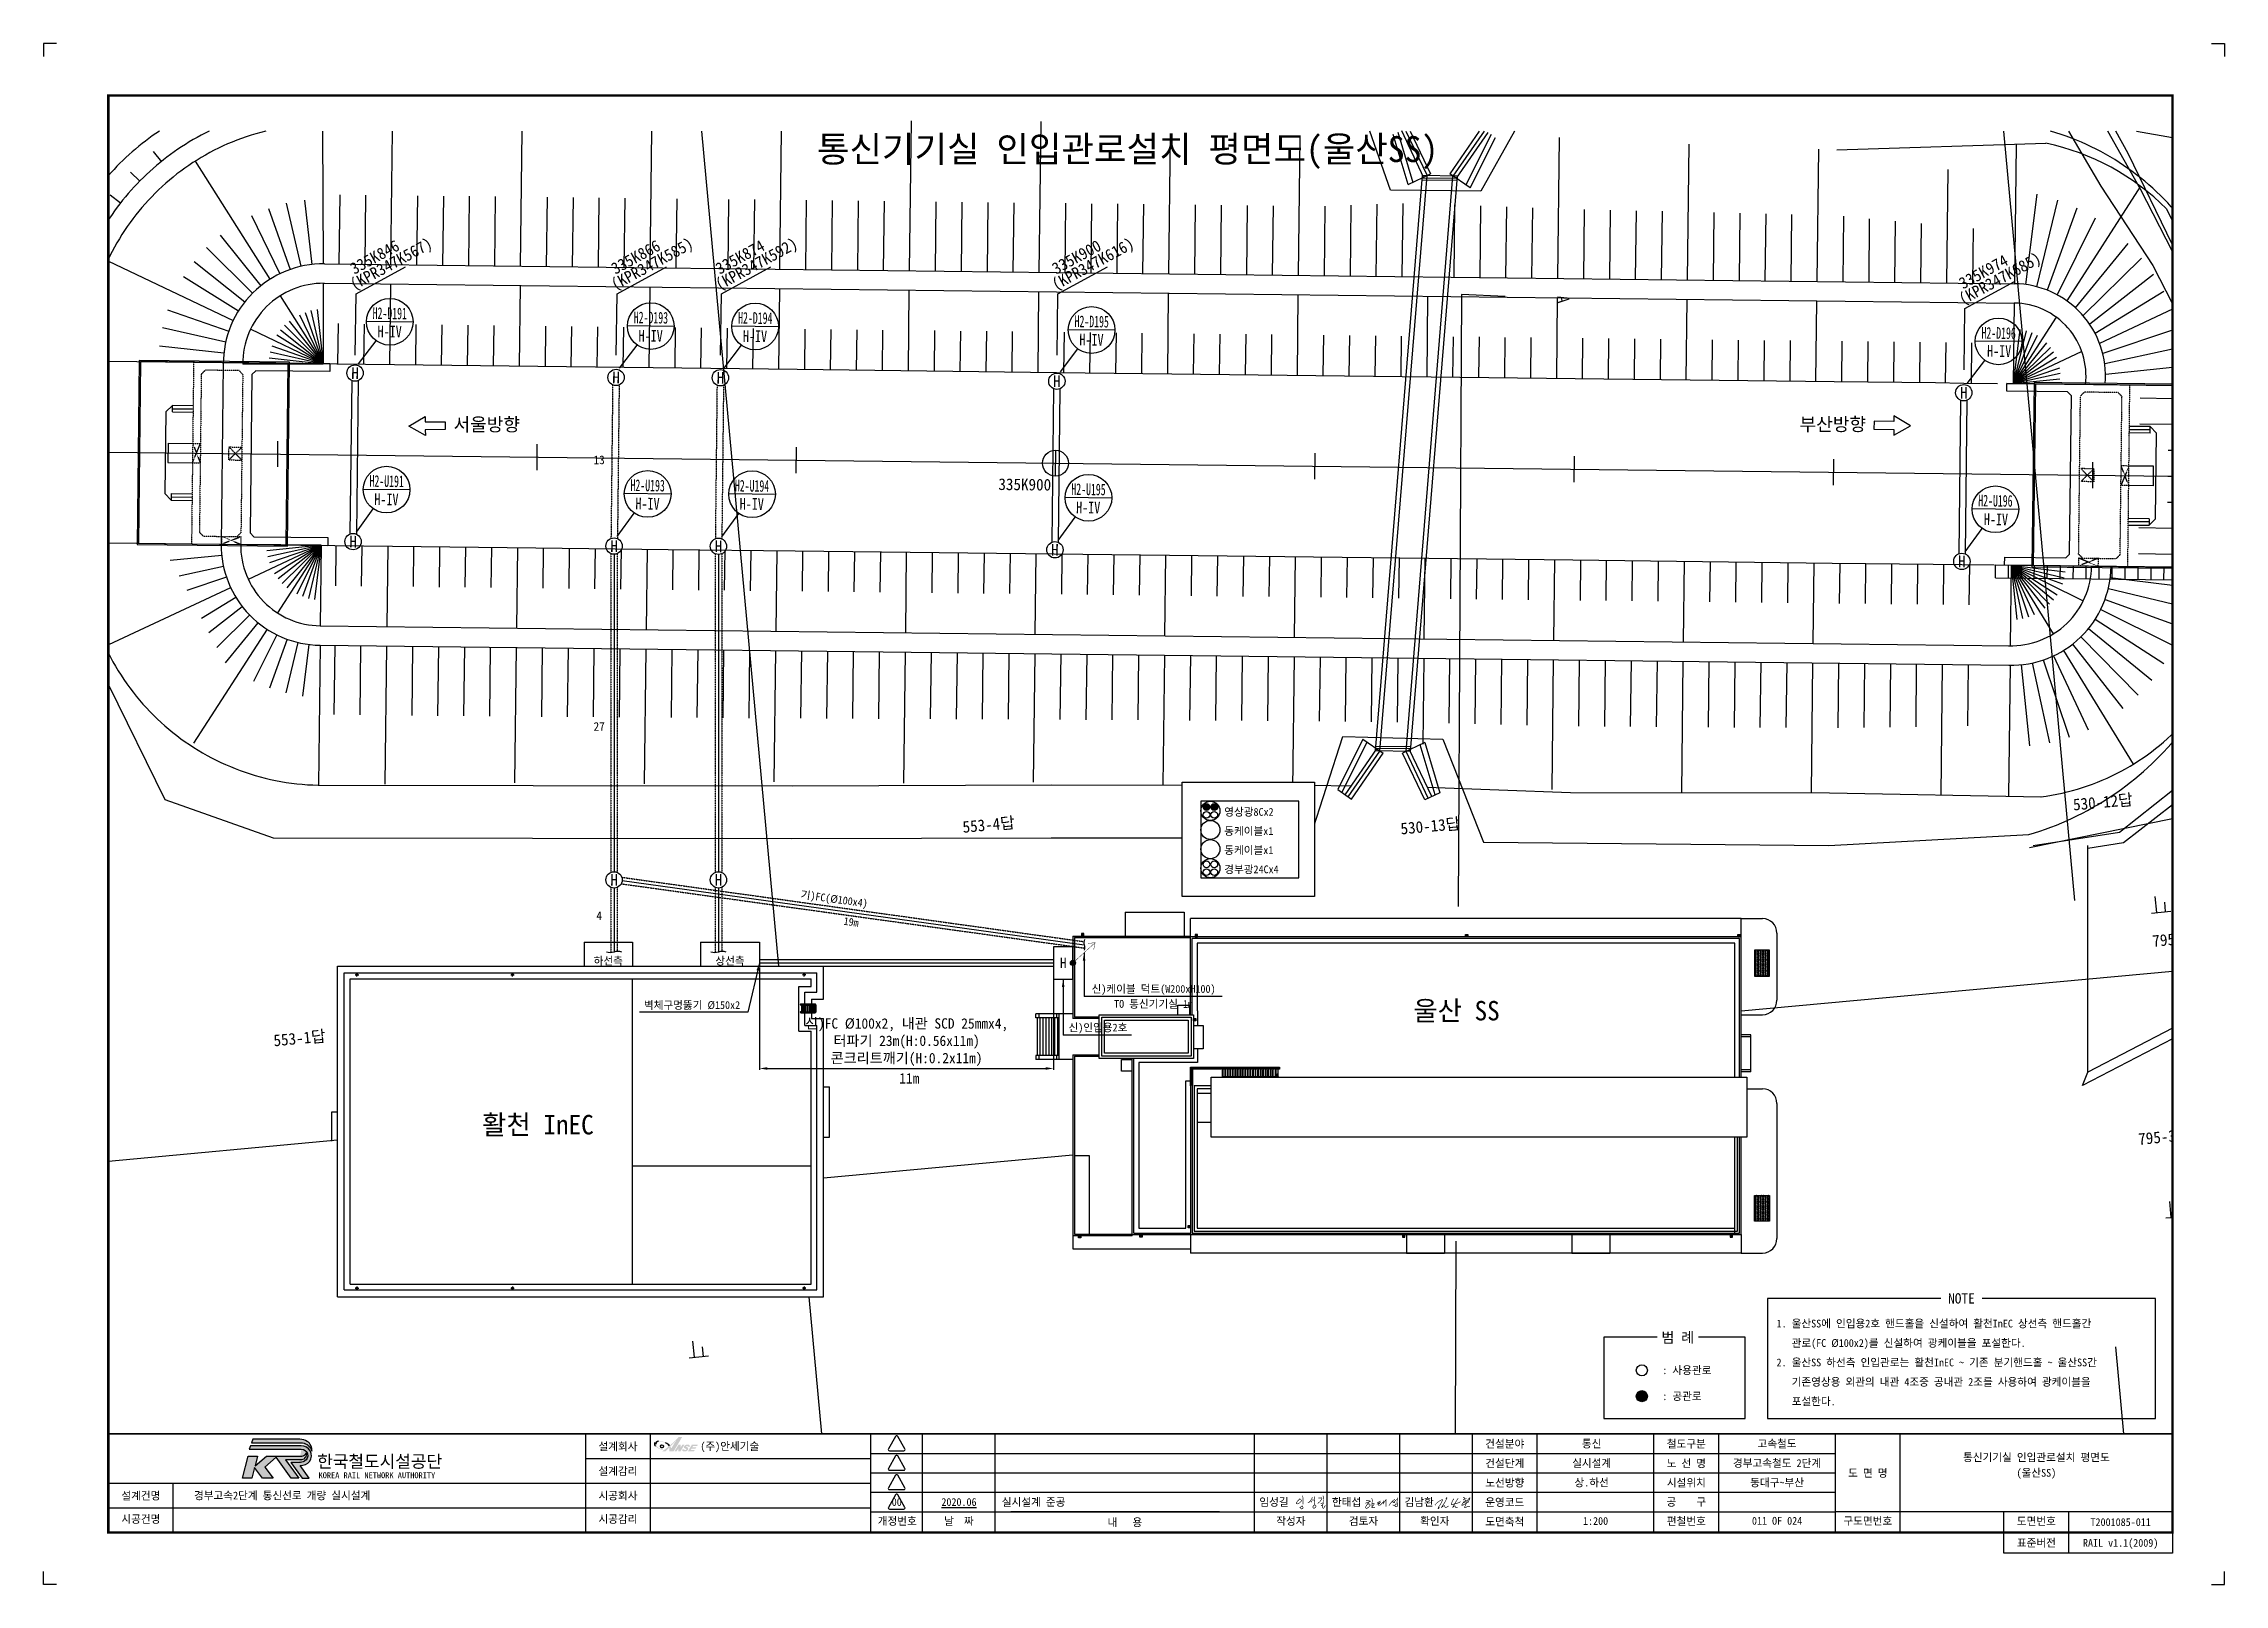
# Paper-space layout '배치1' of a CAD drawing. Header units: millimetres. Extents: x 0 to 841, y 0 to 594.
# The model-space entities are those that its viewports show. They can reach past a viewport. Long polylines and large blocks are cut down to what shows.
import ezdxf
from ezdxf.enums import TextEntityAlignment as Align

# ---------------------------------------------------------------- set-up
doc = ezdxf.new("R2010")
doc.units = ezdxf.units.MM
doc.set_wipeout_variables(frame=1)
doc.linetypes.add('HIDDEN', pattern=[0.375, 0.25, -0.125])
doc.linetypes.add('PHS_HIDDEN', pattern=[0.35, 0.2, -0.15])
doc.layers.get('0').update_dxf_attribs({"lineweight": 0})
for name, color, linetype in [('TT-LINE', 7, 'Continuous'), ('TT-MANH', 4, 'Continuous'), ('TX-BORD', 7, 'Continuous'), ('TX-LINE', 2, 'Continuous'), ('TZ-BASE', 253, 'Continuous'), ('TZ-DIMS', 1, 'Continuous'), ('TZ-LEAL', 1, 'Continuous'), ('TZ-LEAT', 3, 'Continuous'), ('TZ-LINE', 7, 'Continuous'), ('TZ-TEX2', 3, 'Continuous'), ('TZ-TEXT', 6, 'Continuous')]:
    doc.layers.add(name, color=color, linetype=linetype)
doc.layers.add('TX-PAPR', color=2, linetype='Continuous', plot=False)
doc.styles.add('GR', font='GulimChe.ttf')
doc.styles.add('KORAIL', font='GulimChe.ttf')
doc.styles.get("Standard").update_dxf_attribs({"font": 'GulimChe.ttf'})
doc.styles.add('TB_TEXT', font='GulimChe.ttf')
doc.styles.add('TB_WBTXT', font='GulimChe.ttf')
doc.styles.add('굴림체', font='GulimChe.ttf')
doc.linetypes.add('ZIGZAG', pattern='A,0.00254,-5.08,[131,ltypeshp.shx,S=5.08,R=0,X=-5.08,Y=0],-10.16,[131,ltypeshp.shx,S=5.08,R=180,X=5.08,Y=0],-5.08', length=20.32254)
doc.dimstyles.new('D200', dxfattribs={"dimscale": 0.2, "dimtxt": 3, "dimasz": 3, "dimexe": 0.5, "dimexo": 0.5, "dimgap": 0.5, "dimtad": 1, "dimdec": 0, "dimzin": 1, "dimdsep": 46, "dimlunit": 6, "dimtxsty": 'Standard', "dimcen": 1, "dimclrd": 1, "dimclre": 1, "dimclrt": 3, "dimadec": 0, "dimazin": 0, "dimtfac": 1, "dimtdec": 0, "dimtix": 1, "dimtmove": 2, "dimatfit": 3, "dimfxl": 0, "dimtvp": 2, "dimlwd": -1, "dimlwe": -1, "dimarcsym": 0})
pattern_1 = [(180, (-162.58954, -2.79613), (0, 0.09375), [0.09375, -0.09375]), (135, (-162.68329, -2.79613), (-5e-18, 0.09375), [0.0234375, -0.085707522, 0.0234375, -0.132582522])]

psp = doc.layouts.new('배치1')

msp = doc.modelspace()

# ---------------------------------------------------------------- texts
at = {"layer": 'TT-MANH', "linetype": 'ByBlock', "style": 'GR'}
for p in [(19.02, 81.8, 0.46), (39.15, 81.46, 0.46), (47.2, 81.44, 0.46), (73.15, 81.17, 0.46), (143.1, 80.28, 0.46), (18.87, 68.8, 0.46), (39, 68.46, 0.46), (47.05, 68.44, 0.46), (73, 68.17, 0.46), (142.95, 67.28, 0.46), (39, 42.72, 0.46), (47.05, 42.72, 0.46)]:
    msp.add_text('H', height=0.9, rotation=359.3298, dxfattribs=at).set_placement(p, align=Align.MIDDLE)
at = {"layer": 'TZ-BASE', "style": '굴림체'}
msp.add_text('A', height=0.9, rotation=276.1777, dxfattribs=at).set_placement((112.22, 87.49, 0.46), align=Align.MIDDLE)
at = {"layer": 'TZ-BASE', "linetype": 'Continuous', "style": 'GR'}
msp.add_text('335K900', height=0.9, rotation=359.3298, dxfattribs=at).set_placement((70.67, 72.76, 0.46), align=Align.CENTER)
at = {"layer": 'TZ-BASE', "style": '굴림체'}
for s, p in [('530-12답', (153.87, 48.28, 0.46)), ('553-4답', (67.93, 46.53, 0.46)), ('530-13답', (102, 46.43, 0.46)), ('795-4답', (159.7, 37.74, 0.46)), ('553-1답', (14.78, 30.07, 0.46)), ('795-3답', (158.61, 22.47, 0.46))]:
    msp.add_text(s, height=0.9, rotation=5.259, dxfattribs=at).set_placement(p, align=Align.CENTER)
at = {"layer": 'TZ-BASE', "style": 'GR'}
for s, p in [('울산 SS', (103.97, 32.66, 0.46)), ('활천 InEC', (33.12, 23.88, 0.46))]:
    msp.add_text(s, height=1.5, dxfattribs=at).set_placement(p, align=Align.MIDDLE)
at = {"layer": 'TZ-LEAT', "style": 'GR'}
for s, p in [('335K846', (18.96, 89.38, 0.46)), ('(KPR347K567)', (18.95, 88.16, 0.46)), ('335K866', (39.09, 89.38, 0.46)), ('(KPR347K585)', (39.08, 88.16, 0.46)), ('335K874', (47.14, 89.38, 0.46)), ('(KPR347K592)', (47.13, 88.16, 0.46)), ('335K900', (73.09, 89.38, 0.46)), ('(KPR347K616)', (73.08, 88.16, 0.46)), ('335K974', (143.04, 88.24, 0.46)), ('(KPR347K685)', (143.03, 87.03, 0.46))]:
    msp.add_text(s, height=0.9, rotation=28.5685, dxfattribs=at).set_placement(p)
for s, width, p in [('H2-D191', 0.65, (21.7, 86.4, 0.46)), ('H2-D193', 0.65, (41.84, 86.07, 0.46)), ('H2-D194', 0.65, (49.89, 86.04, 0.46)), ('H2-D195', 0.65, (75.84, 85.77, 0.46)), ('H-IV', 0.8, (21.69, 85, 0.46)), ('H-IV', 0.8, (41.82, 84.67, 0.46)), ('H-IV', 0.8, (49.87, 84.64, 0.46)), ('H-IV', 0.8, (75.82, 84.37, 0.46)), ('H2-D196', 0.65, (145.79, 84.88, 0.46)), ('H-IV', 0.8, (145.83, 83.5, 0.46)), ('H2-U191', 0.65, (21.46, 73.46, 0.46)), ('H-IV', 0.8, (21.44, 72.06, 0.46)), ('H2-U193', 0.65, (41.59, 73.13, 0.46)), ('H2-U194', 0.65, (49.64, 73.1, 0.46)), ('H2-U195', 0.65, (75.59, 72.83, 0.46)), ('H2-U196', 0.65, (145.54, 71.95, 0.46)), ('H-IV', 0.8, (41.58, 71.73, 0.46)), ('H-IV', 0.8, (49.62, 71.71, 0.46)), ('H-IV', 0.8, (75.57, 71.43, 0.46)), ('H-IV', 0.8, (145.58, 70.52, 0.46))]:
    msp.add_text(s, height=0.9, rotation=359.3298, dxfattribs=dict(at, width=width)).set_placement(p, align=Align.MIDDLE)
at = {"layer": 'TZ-LEAT'}
for s, p in [('13', (37.85, 75.1)), ('27', (37.85, 54.55)), ('4', (37.85, 39.96))]:
    msp.add_text(s, height=0.667, dxfattribs=at).set_placement(p, align=Align.MIDDLE)
at = {"layer": 'TZ-TEX2', "style": 'GR'}
for s, rotation, p in [('기)FC(Ø100x4)', 352.0849, (55.98, 41.25, 0.46)), ('19m', 351.5129, (57.29, 39.48))]:
    msp.add_text(s, height=0.6, rotation=rotation, dxfattribs=at).set_placement(p, align=Align.MIDDLE_CENTER)
at = {"layer": 'TZ-TEX2'}
for s, p in [('H', (73.64, 36.32, 0.46)), ('NOTE', (142.92, 10.45, 0.31)), ('범 례', (121.04, 7.45, 0.31))]:
    msp.add_text(s, height=0.8, dxfattribs=at).set_placement(p, align=Align.MIDDLE)
for s, p in [('1. 울산SS에 인입용2호 핸드홀을 신설하여 활천InEC 상선측 핸드홀간', (128.66, 8.51, 0.31)), ('   관로(FC Ø100x2)를 신설하여 광케이블을 포설한다.', (128.66, 7.01, 0.31)), (': 사용관로', (119.85, 4.91, 0.31)), ('2. 울산SS 하선측 인입관로는 활천InEC ~ 기존 분기핸드홀 ~ 울산SS간', (128.66, 5.51, 0.31)), ('   기존영상용 외관의 내관 4조중 공내관 2조를 사용하여 광케이블을', (128.66, 4.01, 0.31)), (': 공관로', (119.85, 2.91, 0.31)), ('   포설한다.', (128.66, 2.51, 0.31))]:
    msp.add_text(s, height=0.6, dxfattribs=at).set_placement(p, align=Align.MIDDLE_LEFT)
at = {"layer": 'TZ-TEXT'}
for s, p in [('서울방향', (29.18, 77.85)), ('부산방향', (133, 77.87))]:
    msp.add_text(s, height=1.022, dxfattribs=at).set_placement(p, align=Align.MIDDLE)
for s, rotation, p in [('하선측', 0.0518, (38.55, 36.49)), ('상선측', 0.0518, (47.94, 36.49)), ('신)케이블 덕트(W200xH100)', 0.0518, (80.61, 34.28, 0.46)), ('벽체구멍뚫기 Ø150x2', 0.0518, (45.01, 33.08)), ('TO 통신기기실 1m', 359.9482, (80.61, 33.17, 0.46)), ('신)인입용2호', 0.0518, (76.32, 31.3, 0.46))]:
    msp.add_text(s, height=0.6, rotation=rotation, dxfattribs=at).set_placement(p, align=Align.MIDDLE)
at = {"layer": 'TZ-TEXT', "ltscale": 2, "insert": (61.77, 27.42), "char_height": 0.8, "attachment_point": 5}
msp.add_mtext('11m', dxfattribs=at)

# ---------------------------------------------------------------- blocks, each defined once
blk = doc.blocks.new('CXGLOGO-UNIT-KRNA-COLOR')
h = blk.add_hatch(color=166)
edge = h.paths.add_edge_path()
edge.add_arc((15.3, 4.2), 10, 59.195, 87.6904)
edge.add_line((15.7, 14.2), (-14.6, 14.2))
edge.add_line((-14.6, 14.2), (-15.4, 11.9))
edge.add_line((-15.4, 11.9), (17.3, 11.9))
edge.add_arc((16.4, 4.8), 7.13, 14.4338, 82.8523, ccw=False)
edge.add_arc((17.2, 7.5), 6.18, 351.2788, 418.625)
h = blk.add_hatch(color=166)
edge = h.paths.add_edge_path()
edge.add_line((-17.6, 3.4), (-11.6, 3.4))
edge.add_line((-11.6, 3.4), (-13.1, -2.8))
edge.add_line((-13.1, -2.8), (-5.8, 3.4))
edge.add_line((-5.8, 3.4), (16.9, 3.4))
edge.add_arc((16.5, 6.7), 3.37, 277.1672, 339.2536)
edge.add_arc((16.5, 4.5), 3.37, -86.0611, 17.644, ccw=False)
edge.add_line((16.7, 1.1), (6.4, 1.1))
edge.add_line((6.4, 1.1), (15, -10.7))
edge.add_line((15, -10.7), (10.1, -10.7))
edge.add_line((10.1, -10.7), (0.4, 2.7))
edge.add_line((0.4, 2.7), (-6.9, -3.7))
edge.add_line((-6.9, -3.7), (-1.4, -10.8))
edge.add_line((-1.4, -10.8), (-8.3, -10.8))
edge.add_line((-8.3, -10.8), (-13.5, -4))
edge.add_line((-13.5, -4), (-15.1, -10.8))
edge.add_line((-15.1, -10.8), (-21.2, -10.8))
edge.add_line((-21.2, -10.8), (-17.6, 3.4))
h = blk.add_hatch(color=46)
edge = h.paths.add_edge_path()
edge.add_arc((15.4, 5.5), 6.16, 269.178, 301.5498, ccw=False)
edge.add_line((15.3, -0.7), (9.8, -0.7))
edge.add_line((9.8, -0.7), (17.2, -10.8))
edge.add_line((17.2, -10.8), (21.7, -10.8))
edge.add_line((21.7, -10.8), (15.9, -2.7))
edge.add_arc((15.5, 6.1), 8.86, 272.286, 317.0312)
edge.add_arc((16.8, 3.7), 6.34, 325.2805, 452.1314)
edge.add_line((16.5, 10), (-16, 10))
edge.add_line((-16, 10), (-16.8, 7.8))
edge.add_line((-16.8, 7.8), (16.6, 7.8))
edge.add_arc((16.8, 3.8), 3.99, -62.7193, 92.2922, ccw=False)
at = {"color": 166}
for points in [[(20.4, 12.8, 0.12498), (15.7, 14.2), (-14.6, 14.2), (-15.4, 11.9), (17.3, 11.9, -0.307728), (23.3, 6.6, 0.302614)], [(-17.6, 3.4), (-11.6, 3.4), (-13.1, -2.8), (-5.8, 3.4), (16.9, 3.4, 0.27773), (19.7, 5.5, -0.486141), (16.7, 1.1), (6.4, 1.1), (15, -10.7), (10.1, -10.7), (0.4, 2.7), (-6.9, -3.7), (-1.4, -10.8), (-8.3, -10.8), (-13.5, -4), (-15.1, -10.8), (-21.2, -10.8)]]:
    blk.add_lwpolyline(points, format="xyb", close=True, dxfattribs=at)
at = {"color": 46}
blk.add_lwpolyline([(18.6, 0.2, -0.142195), (15.3, -0.7), (9.8, -0.7), (17.2, -10.8), (21.7, -10.8), (15.9, -2.7, 0.197757), (22, 0.1, 0.61792), (16.5, 10), (-16, 10), (-16.8, 7.8), (16.6, 7.8, -0.802668)], format="xyb", close=True, dxfattribs=at)
blk = doc.blocks.new('CXGLOGO-KRNA-COLOR')
blk.add_blockref('CXGLOGO-UNIT-KRNA-COLOR', (0, 0))
at = {"color": 166, "style": 'KORAIL'}
for s, height, p in [('한국철도시설공단', 8, (26.8, -4)), ('KOREA RAIL NETWORK AUTHORITY', 3.75, (27.7, -10.8))]:
    blk.add_text(s, height=height, dxfattribs=at).set_placement(p)
blk = doc.blocks.new('TXBLKA1-KRNAH')
at = {"layer": 'TX-BORD'}
h = blk.add_hatch(color=5, dxfattribs=at)
h.paths.add_polyline_path([(241.41, 53.44, 0.096425), (239.85, 54.59, 0.1233), (237.07, 55.37, 0.107959), (236.18, 55.25, 0.147974), (235.63, 54.71, 0.146771), (235.6, 53.86, 0.166867), (235.92, 53.32, 0.084002), (237.3, 52.29, 0.125004), (238.6, 51.98, 0.324316), (238.9, 52.16, 0.181232), (238.8, 52.77, -0.176206), (238.41, 52.66, -0.165955), (238.43, 52.37, -0.236091), (238.11, 52.27, -0.163197), (237.2, 52.6, -0.211159), (236.11, 54.03, -0.492063), (237.15, 55.14, -0.264032), (241.01, 53.12, -0.023302), (238.51, 51.28), (239.75, 51.28, 0.034752), (241.24, 52.65, -0.038457), (241.29, 51.28), (242.97, 51.28), (246.25, 56.8), (244.88, 56.8, -0.036327)])
h.paths.add_polyline_path([(242.08, 52.46), (241.66, 53.16, 0.03885), (244.06, 55.69)], flags=16)
h = blk.add_hatch(color=3, dxfattribs=at)
h.paths.add_polyline_path([(244.79, 51.28), (245.61, 51.28), (247.14, 53.85), (246.32, 53.85), (245.64, 52.71), (245.64, 53.85), (244.83, 53.85), (243.3, 51.28), (244.11, 51.28), (244.79, 52.43)])
h.paths.add_polyline_path([(247.73, 51.85, -0.206701), (247.2, 51.81, -0.316027), (247.06, 51.95, -0.031225), (247.06, 52.07), (246.36, 52.07, 0.483426), (246.52, 51.35, 0.203838), (248.04, 51.43, 0.079762), (248.43, 51.8, 0.172378), (248.58, 52.3, 0.221594), (248.3, 52.81, 0.038449), (247.87, 53.02, -0.563174), (247.89, 53.34, -0.276773), (248.29, 53.37, -0.312628), (248.42, 53.08), (249.21, 53.08, 0.143901), (249.17, 53.48, 0.169249), (248.83, 53.82, 0.119216), (248.04, 53.89, 0.167621), (247.24, 53.47, 0.258991), (246.94, 52.74, 0.208246), (247.3, 52.44, -0.022645), (247.74, 52.2, -0.588103)])
h.paths.add_polyline_path([(249.56, 51.83), (249.82, 52.27), (251.36, 52.27), (251.72, 52.86), (250.18, 52.86), (250.44, 53.3), (251.98, 53.3), (252.31, 53.85), (250, 53.85), (248.47, 51.28), (250.78, 51.28), (251.1, 51.83)])
h.paths.add_polyline_path([(239.05, 53.25, 1), (237.87, 53.25, 1)])
at = {"layer": 'Defpoints', "color": 1}
blk.add_line((836, 594), (841, 594), dxfattribs=at)
for points in [[(5, 594), (0, 594), (0, 589)], [(836, 594), (841, 594), (841, 589)], [(5, 0), (0, 0), (0, 5)], [(836, 0), (841, 0), (841, 5)]]:
    blk.add_lwpolyline(points, dxfattribs=at)
at = {"layer": 'TX-BORD'}
for p, q in [((234, 20), (234, 58)), ((319, 50.5), (549.5, 50.5)), ((339, 20), (339, 58)), ((367, 20), (367, 58)), ((467, 20), (467, 58)), ((495, 20), (495, 58)), ((523, 20), (523, 58)), ((549.5, 50.5), (691, 50.5)), ((576, 20), (576, 58)), ((621, 20), (621, 58)), ((646, 20), (646, 58)), ((716, 20), (716, 58)), ((209, 48.5), (319, 48.5)), ((319, 43), (549.5, 43)), ((549.5, 43), (691, 43)), ((25, 39), (319, 39)), ((50, 20), (50, 39)), ((319, 35.5), (549.5, 35.5)), ((549.5, 35.5), (691, 35.5)), ((25, 29.5), (319, 29.5)), ((319, 28), (691, 28)), ((453.5, 28), (373, 28)), ((821, 28), (691, 28)), ((756, 20), (756, 28)), ((781, 12), (781, 28))]:
    blk.add_line(p, q, dxfattribs=at)
at = {"layer": 'TX-BORD', "const_width": 1}
blk.add_lwpolyline([(821, 20), (25, 20), (25, 574), (821, 574)], close=True, dxfattribs=at)
at = {"layer": 'TX-BORD'}
for points, const_width in [([(25, 58), (821, 58)], 0.5), ([(209, 20), (209, 58)], 0.5), ([(209, 20), (209, 58)], 0.5), ([(319, 20), (319, 58)], 0.5), ([(551, 20), (551, 58)], 0.5), ([(691, 20), (691, 58)], 0.5), ([(489.16, 32.47), (490.23, 32.6)], 0.24), ([(510.02, 32.43), (511.22, 32.3), (511.29, 32.17), (511.29, 31.91), (509.68, 31.25), (511.29, 31.91), (511.93, 32.15), (511.29, 31.91), (510.45, 30.87), (510.06, 30.25), (509.86, 29.88), (509.82, 29.64), (509.85, 29.48), (509.94, 29.38), (510.07, 29.35), (510.38, 29.36), (511.09, 29.84), (511.32, 30.09), (511.53, 30.37), (511.52, 30.66), (511.47, 30.83), (511.33, 30.95), (511.02, 30.99), (510.45, 30.87)], 0.24), ([(511.96, 33.12), (512.32, 32.9), (512.39, 32.4), (512.31, 31.14), (512.21, 29.77), (512.24, 29.56), (512.39, 29.52), (512.61, 29.55), (512.95, 29.62), (513.48, 29.76)], 0.24), ([(512.31, 31.14), (512.99, 31.2), (513.13, 31.16), (513.03, 30.78), (512.21, 29.77)], 0.24), ([(514.32, 31.57), (514.59, 31.64), (515.5, 32.11), (514.59, 31.64), (514.69, 31.19), (514.15, 30.85), (514.69, 31.19), (515.47, 31.61), (514.75, 30.62), (514.93, 30.41), (515.2, 30.4), (515.62, 30.7), (516.67, 31.8), (516.69, 32.23), (516.67, 31.8), (516.66, 31.21), (517.64, 32.57), (517.67, 29.98)], 0.24), ([(521.05, 32.83), (519.79, 31.7), (518.83, 30.43), (519.79, 31.7), (520.42, 32.27), (520.32, 31.82), (520.41, 31.55), (520.64, 31.46), (521, 31.65), (520.94, 31.92), (522.01, 32.93), (522.02, 33.4), (522.01, 32.93), (521.99, 31.92), (521.99, 31.59), (521.7, 31.85), (521.99, 31.59), (522.08, 31.07), (522.06, 30.3), (521.97, 30), (521.58, 29.93), (521.29, 29.99), (521.13, 30.2), (521.17, 30.65), (521.36, 30.97), (521.77, 31.01), (522.08, 31)], 0.24), ([(521.15, 30.43), (520.87, 30.43), (520.47, 30.53), (520.28, 30.68)], 0.24)]:
    blk.add_lwpolyline(points, dxfattribs=dict(at, const_width=const_width))
for points in [[(328.58, 57.05), (325.78, 52.19, 0.57735), (326.17, 51.52), (331.78, 51.52, 0.57735), (332.17, 52.19), (329.36, 57.05, 0.57735)], [(328.58, 49.55), (325.78, 44.69, 0.57735), (326.17, 44.02), (331.78, 44.02, 0.57735), (332.17, 44.69), (329.36, 49.55, 0.57735)], [(328.58, 42.05), (325.78, 37.19, 0.57735), (326.17, 36.52), (331.78, 36.52, 0.57735), (332.17, 37.19), (329.36, 42.05, 0.57735)], [(328.58, 34.55), (325.78, 29.69, 0.57735), (326.17, 29.02), (331.78, 29.02, 0.57735), (332.17, 29.69), (329.36, 34.55, 0.57735)]]:
    blk.add_lwpolyline(points, format="xyb", close=True, dxfattribs=at)
at = {"layer": 'TX-BORD', "const_width": 0.24}
for points in [[(485.57, 34.24, -0.031521), (485.64, 32.12, 0.015452), (485.64, 30.85, 0.488947)], [(489.3, 33.6, -0.116912), (488.11, 31.72, -0.245276), (487.54, 31.55, -2.571837)], [(490.15, 33.87, -0.089273), (490.12, 31.67, 0.068943), (490.06, 30.69, 0.261353)], [(493.32, 34.22, -0.102288), (493.6, 33.42, -0.080289), (493.6, 33.07, 0.066761), (493.58, 32.62, -0.06278), (493.53, 31.56, 8.85417)], [(547.43, 33.59, -0.145348), (547.88, 33.43, -0.307225), (547.95, 33.23, -0.212679), (547.38, 32.49, -0.113681), (548.62, 33.04, -0.266507), (548.74, 33, -3.538723)], [(484.54, 33.09, 0.071134), (483.15, 31.48, 0.394214), (483.21, 31.1, 0.224261), (483.52, 31.04, 0.193438), (484.97, 32.08, 0.544983), (484.67, 32.72, 0.066146), (484.03, 32.72, 27.196208)], [(484.41, 29.84, 0.02121), (484.98, 29.12, 0.409369), (485.14, 29.11, -0.211811), (485.49, 29.21, 0.416377), (485.62, 29.3, 0.123643), (485.54, 30.12, 0.523631), (485.28, 30.19, -0.072983), (484.51, 29.7, 0.005941)], [(488.57, 32.27, -0.142438), (489.07, 31.68, 5.949847)], [(490.05, 30.54, 0.235154), (489.49, 29.9, 0.345857), (489.7, 29.41, 0.306746), (490.2, 29.45, 0.103095), (490.63, 29.98, 0.395571), (490.49, 30.5, 0.242915), (490.05, 30.54, 6.064713)], [(491.55, 33.36, 0.139976), (491.83, 33.26, 0.096355), (492.64, 33.37, -0.240321), (492.85, 33.34, -0.353191), (492.93, 33.05, -0.157335), (491.33, 31.22, -6.381378)], [(492.46, 31.11), (493.22, 31.4, -0.375176), (493.45, 31.31, -0.266244), (493.45, 31.13, -0.042219), (493.07, 30.6, -0.159939), (492.63, 30.34, -0.171647), (493.2, 30.37, -0.458058), (493.29, 30.17, 0.159326), (493.23, 29.58, 0.227707), (493.39, 29.37, 0.407988), (493.73, 29.47, -0.001483), (493.89, 29.78, 0.004186), (494.14, 30.24, -0.100484), (494.33, 30.47, -0.346277)], [(536.7, 30.48, -0.382901), (536.65, 30.71, -0.12512), (539.4, 32.69, -0.474239), (539.59, 32.59, -0.046113), (537.92, 29.73, 0.151113), (537.77, 29.29, 0.58991), (537.88, 29.22, 0.096338), (538.33, 29.72, 2.196927)], [(540.73, 33.09, -0.071383), (541.05, 33.41, -0.346917), (541.16, 33.41, -0.258278), (541.18, 33.35, -0.079918), (541.06, 32.96, -0.048596), (539.06, 29.69, 0.947427), (539.13, 29.64, -0.022437), (540.04, 30.36, -0.344585), (540.2, 30.35, -0.12284), (540.25, 30.29, 0.011347), (540.43, 29.85, 0.194638), (540.6, 29.69, 0.189435), (540.9, 29.69, 0.009404), (541.84, 30.24, 3.287276)], [(543.84, 33.07, 0.030212), (542.85, 31.06, 0.575113), (543.08, 30.76, 0.043168), (545.96, 31.58, 0.237594), (546.32, 31.98, 1.260425)], [(545.61, 33.11, 0.150889), (545.13, 32.65, 0.025288), (543.37, 29.61), (544.07, 30.23, -0.448359), (544.33, 30.16, 0.073819), (544.59, 29.67, 0.359456), (544.94, 29.59, 0.031982), (545.26, 29.77, 3.102048)], [(547.6, 31.85, 0.23976), (547.57, 31.5, 0.345796), (547.69, 31.43, 0.195352), (548.64, 32.18, 0.393888), (548.6, 32.35, 0.293784), (548.35, 32.35, 0.099623), (547.44, 31.43, 0.02205), (546.93, 30.69, 0.380988), (546.98, 30.44, 0.18866), (547.1, 30.41), (549.22, 31.59, 0.122154), (549.44, 31.8), (550.04, 33.22, 0.396041), (549.99, 33.36, 0.224142), (549.88, 33.36, 0.078358), (549.02, 32.08), (547.95, 29.67, 0.444285), (547.97, 29.61), (548.29, 29.6, 0.179185), (548.5, 29.67), (549.15, 30.07, -0.135616), (549.34, 30.12), (550.04, 30.11)]]:
    blk.add_lwpolyline(points, format="xyb", dxfattribs=at)
at = {"layer": 'TX-BORD'}
blk.add_lwpolyline([(821, 20), (821, 12), (756, 12), (756, 20)], close=True, dxfattribs=at)
at = {"layer": 'TX-BORD', "color": 3}
blk.add_circle((238.46, 53.25), 0.594, dxfattribs=at)
at = {"layer": 'TX-BORD', "color": 5}
for centre, radius, start, end in [((237.04, 54.23), 1.49, 161.17216, 194.57108), ((236.55, 54.06), 0.967, 192.10036, 229.99429), ((237.06, 54.19), 0.96, 84.64387, 189.44431), ((237.68, 50.02), 5.06, 42.58477, 64.6157)]:
    blk.add_arc(centre, radius, start, end, dxfattribs=at)
at = {"layer": 'TX-BORD', "xscale": 0.6, "yscale": 0.6}
blk.add_blockref('CXGLOGO-KRNA-COLOR', (89.41, 47.41), dxfattribs=at)
at = {"layer": 'TX-BORD', "style": 'TB_TEXT'}
for s, p in [('설계회사', (221.5, 53.25)), ('건설분야', (563.5, 54.25)), ('철도구분', (633.5, 54.25)), ('설계감리', (221.5, 43.75)), ('건설단계', (563.5, 46.75)), ('노 선 명', (633.5, 46.75)), ('도 면 명', (703.5, 43)), ('설계건명', (37.5, 34.25)), ('시공회사', (221.5, 34.25)), ('노선방향', (563.5, 39.25)), ('시설위치', (633.5, 39.25)), ('시공건명', (37.5, 25.25)), ('시공감리', (221.5, 25.25)), ('개정번호', (329.21, 24.5)), ('날  짜', (353, 24.5)), ('내   용', (417, 24)), ('작성자', (481, 24.5)), ('검토자', (509, 24.5)), ('확인자', (536.5, 24.5)), ('운영코드', (563.5, 31.75)), ('도면축척', (563.5, 24.25)), ('공    구', (633.5, 31.75)), ('편철번호', (633.5, 24.5)), ('구도면번호', (703.5, 24.51)), ('도면번호', (768.5, 24.51))]:
    blk.add_text(s, height=3, dxfattribs=at).set_placement(p, align=Align.MIDDLE)
blk.add_text('표준버전', height=3, dxfattribs=at).set_placement((768.5, 16), align=Align.MIDDLE_CENTER)
at = {"layer": 'TX-BORD', "style": 'TB_TEXT', "flags": 1}
blk.add_attdef('TD_CLASSCODE', text='', height=3, dxfattribs=at).set_placement((25, 577.54), align=Align.MIDDLE_LEFT)
at = {"layer": 'TX-BORD'}
for tag, height, style, p in [('TB_MTITIL', 10, 'TB_WBTXT', (418, 553.33)), ('TB_STITL', 7, 'TB_WBTXT', (418, 538.33)), ('TR_RNUM4', 3, 'TB_TEXT', (329, 54.25)), ('TR_RDAT4', 3, 'TB_TEXT', (353, 54.25)), ('TD_FIELD', 3, 'TB_TEXT', (597, 54.25)), ('TD_RLCLASS', 3, 'TB_TEXT', (668.5, 54.25)), ('TD_DNAME_TOP', 3, 'TB_TEXT', (768.5, 48.98)), ('TR_RNUM3', 3, 'TB_TEXT', (329, 46.75)), ('TR_RDAT3', 3, 'TB_TEXT', (353, 46.75)), ('TD_CSTEP', 3, 'TB_TEXT', (597, 46.75)), ('TD_RLNAME', 3, 'TB_TEXT', (668.5, 46.75)), ('TD_DNAME_MAIN', 3, 'TB_TEXT', (768.5, 43)), ('TR_RNUM2', 3, 'TB_TEXT', (329, 39.25)), ('TR_RDAT2', 3, 'TB_TEXT', (353, 39.25)), ('TD_DIRCODE', 3, 'TB_TEXT', (597, 39.25)), ('TD_RLSECT', 3, 'TB_TEXT', (668.5, 39.25)), ('TD_DNAME_BOT', 3, 'TB_TEXT', (768.5, 36.98)), ('TR_RNUM1', 3, 'TB_TEXT', (329, 31.75)), ('TR_RDAT1', 3, 'TB_TEXT', (353, 31.75)), ('TD_SYSCODE', 3, 'TB_TEXT', (597, 31.75)), ('SCALE', 3, 'TB_TEXT', (598.5, 24.45)), ('TD_CSECT', 3, 'TB_TEXT', (668.5, 31.75)), ('TD_DWGNO', 3, 'TB_TEXT', (668.5, 24.5)), ('TD_DWGCODE_PREV', 3, 'TB_TEXT', (736, 24)), ('TD_DWGCODE', 3, 'TB_TEXT', (801, 24)), ('TD_VERSION', 3, 'TB_TEXT', (801, 16))]:
    blk.add_attdef(tag, text='', height=height, dxfattribs=dict(at, style=style)).set_placement(p, align=Align.MIDDLE_CENTER)
at = {"layer": 'TX-BORD', "style": 'TB_TEXT'}
for tag, p in [('TD_DCOMP', (253.27, 53.25)), ('TR_RCON4', (369.52, 54.25)), ('TR_DGN4', (468.83, 54.25)), ('TR_CHK4', (496.83, 54.25)), ('TR_APP4', (524.83, 54.25)), ('TD_DSCCOMP', (253.27, 43.75)), ('TR_RCON3', (369.52, 46.75)), ('TR_DGN3', (468.83, 46.75)), ('TR_CHK3', (496.83, 46.75)), ('TR_APP3', (524.83, 46.75)), ('TD_DNAME', (58, 34.25)), ('TD_CCOMP', (253.27, 34.25)), ('TR_RCON2', (369.52, 39.25)), ('TR_DGN2', (468.83, 39.25)), ('TR_CHK2', (496.83, 39.25)), ('TR_APP2', (524.83, 39.25)), ('TD_CNAME', (58, 25.15)), ('TD_CSCOMP', (253.27, 25.25)), ('TR_RCON1', (369.52, 31.75)), ('TR_DGN1', (468.83, 31.75)), ('TR_CHK1', (496.83, 31.75)), ('TR_APP1', (524.83, 31.75))]:
    blk.add_attdef(tag, text='', height=3, dxfattribs=at).set_placement(p, align=Align.MIDDLE_LEFT)
blk = doc.blocks.new('*D8')
at = {"layer": 'Defpoints', "color": 0, "ltscale": 2}
for p in [(50.22, 36.07, 0.46), (72.89, 36.07, 0.46), (72.89, 28.18)]:
    blk.add_point(p, dxfattribs=at)
at = {"layer": 'TZ-TEXT', "color": 1, "ltscale": 2}
for p, q in [((50.22, 35.97), (50.22, 28.08)), ((72.89, 35.97), (72.89, 28.08)), ((50.82, 28.18), (72.29, 28.18))]:
    blk.add_line(p, q, dxfattribs=at)
for points in [[(50.82, 28.28), (50.82, 28.08), (50.22, 28.18)], [(72.29, 28.28), (72.29, 28.08), (72.89, 28.18)]]:
    blk.add_solid(points, dxfattribs=at)
at = {"layer": 'TZ-TEXT', "color": 3, "ltscale": 2, "insert": (61.56, 30.21), "char_height": 0.8, "attachment_point": 5}
blk.add_mtext('{\\C6;신)FC Ø100x2, 내관 SCD 25mmx4,\\P터파기 23m(H:0.56x11m)\\P콘크리트깨기(H:0.2x11m)}', dxfattribs=at)

# ---------------------------------------------------------------- dimensions: what is measured, and where the dimension line sits
at = {"layer": 'TZ-TEXT', "ltscale": 2}
dim = msp.add_linear_dim(base=(72.89, 28.18), p1=(50.22, 36.07, 0.46), p2=(72.89, 36.07, 0.46), text='{\\C6;신)FC Ø100x2, 내관 SCD 25mmx4,\\P터파기 23m(H:0.56x11m)\\P콘크리트깨기(H:0.2x11m)}', dimstyle='D200', override={"dimtxt": 4}, dxfattribs=at)
dim.commit()
dim.dimension.update_dxf_attribs({"geometry": '*D8', "text_midpoint": (61.56, 30.21)})

# ---------------------------------------------------------------- hatches: boundary and pattern name
at = {"layer": 'TZ-BASE'}
h = msp.add_hatch(dxfattribs=at)
h.set_pattern_fill('FLEX', color=256, scale=0.375, style=0)
h.set_pattern_definition(pattern_1)
h.paths.add_polyline_path([(126.95, 37.29), (128.12, 37.29), (128.12, 35.3), (126.95, 35.3)])
h = msp.add_hatch(dxfattribs=at)
h.set_pattern_fill('FLEX', color=256, scale=0.375, style=0)
h.set_pattern_definition(pattern_1)
h.paths.add_polyline_path([(126.95, 18.39), (128.12, 18.39), (128.12, 16.4), (126.95, 16.4)])
at = {"layer": 'TZ-LINE'}
h = msp.add_hatch(color=256, dxfattribs=at)
h.dxf.hatch_style = 1
h.paths.add_polyline_path([(74.19, 36.32, 1), (74.59, 36.32, 1)])
at = {"layer": 'TZ-LINE', "ltscale": 2}
h = msp.add_hatch(color=256, dxfattribs=at)
h.dxf.hatch_style = 1
h.paths.add_polyline_path([(117.85, 2.91, 1), (118.7, 2.91, 1)])

# ---------------------------------------------------------------- linework, layer by layer
at = {"layer": 'TT-LINE', "linetype": 'ByBlock', "elevation": 0.46}
for points in [[(39.59, 37.15, 0.188971), (39, 37.15, -0.188971), (38.41, 37.15, 0.188971)], [(47.64, 37.15, 0.188971), (47.05, 37.15, -0.188971), (46.46, 37.15, 0.188971)], [(75.27, 38.13, 0.13199), (75.26, 37.71, -0.13199), (75.25, 37.29)]]:
    msp.add_lwpolyline(points, format="xyb", dxfattribs=at)
at = {"layer": 'TT-MANH'}
for centre in [(19.02, 81.8, 0.46), (39.15, 81.46, 0.46), (47.2, 81.44, 0.46), (73.15, 81.17, 0.46), (143.1, 80.28, 0.46), (18.87, 68.8, 0.46), (39, 68.46, 0.46), (47.05, 68.44, 0.46), (73, 68.17, 0.46), (142.95, 67.28, 0.46), (39, 42.72, 0.46), (47.05, 42.72, 0.46)]:
    msp.add_circle(centre, 0.63, dxfattribs=at)
at = {"layer": 'TX-PAPR'}
msp.add_lwpolyline([(0, 103.2), (159.2, 103.2), (159.2, 0), (0, 0)], close=True, dxfattribs=at)
at = {"layer": 'TZ-BASE'}
for p, q in [((61.79, 89.7, 0.46), (61.93, 101.25, 0.46)), ((71.79, 89.58, 0.46), (71.93, 101.19, 0.46)), ((16.52, 100.45, 0.46), (16.55, 90.22, 0.46)), ((21.79, 90.16, 0.46), (21.92, 100.45, 0.46)), ((31.79, 90.05, 0.46), (31.92, 100.45, 0.46)), ((41.79, 89.93, 0.46), (41.92, 100.45, 0.46)), ((51.7, 36.07, 0.46), (45.78, 100.45, 0.46)), ((51.79, 89.81, 0.46), (51.92, 100.45, 0.46)), ((81.79, 89.46, 0.46), (81.92, 100.13, 0.46)), ((91.79, 89.35, 0.46), (91.91, 100.01, 0.46)), ((100.25, 96.33, 0.46), (99.08, 100.2, 0.46)), ((99.44, 100.38, 0.46), (100.61, 96.5, 0.46)), ((99.72, 100.5, 0.46), (101.43, 96.89, 0.46)), ((100.07, 100.45, 0.46), (101.7, 97.02, 0.46)), ((100.4, 100.45, 0.46), (101.97, 97.15, 0.46)), ((105.73, 100.45, 0.46), (103.46, 97.16, 0.46)), ((106.1, 100.45, 0.46), (103.7, 96.99, 0.46)), ((106.4, 100.36, 0.46), (103.95, 96.82, 0.46)), ((106.64, 100.19, 0.46), (104.69, 96.31, 0.46)), ((105.02, 96.08, 0.46), (106.97, 99.96, 0.46)), ((111.79, 89.11, 0.46), (111.92, 99.95, 0.46)), ((121.79, 88.99, 0.46), (121.91, 99.44, 0.46)), ((133.32, 99.02, 0.46), (149.44, 99.52, 0.46)), ((151.66, 41.12, 0.46), (146.2, 100.45, 0.46)), ((147.13, 99.4, 0.46), (147.01, 88.69, 0.46)), ((151.18, 100.45, 0.46), (153.67, 96.21, 0.46)), ((156.74, 95.98, 0.46), (154.2, 100.45, 0.46)), ((155.77, 98.73, 0.46), (154.84, 100.45, 0.46)), ((159.32, 100.45, 0.46), (160.23, 98.74, 0.46)), ((3.45, 98.87, 0.46), (4.08, 98.09, 0.46)), ((6.7, 98.13, 0.46), (12.45, 89.03, 0.46)), ((131.79, 88.88, 0.46), (131.91, 99.07, 0.46)), ((164.41, 80.97, 0.46), (155.77, 98.73, 0.46)), ((1.7, 97.3, 0.46), (2.41, 96.6, 0.46)), ((97.72, 52.66, 0.46), (101.35, 97.02, 0.46)), ((98.07, 52.65, 0.46), (101.7, 97.02, 0.46)), ((100.08, 52.63, 0.46), (103.7, 96.99, 0.46)), ((100.25, 96.33, 0.46), (101.97, 97.15, 0.46)), ((100.43, 52.62, 0.46), (104.05, 96.99, 0.46)), ((104.03, 96.64, 0.46), (101.32, 96.67, 0.46)), ((104.04, 96.79, 0.46), (101.33, 96.82, 0.46)), ((104.05, 96.99, 0.46), (101.35, 97.02, 0.46)), ((105.02, 96.08, 0.46), (103.46, 97.16, 0.46)), ((141.79, 88.76, 0.46), (141.89, 97.49, 0.46)), ((156.73, 96.2, 0.46), (151.04, 87.38, 0.46)), ((153.67, 96.21, 0.46), (157.68, 90.09, 0.46)), ((162.18, 85.33, 0.46), (156.74, 95.98, 0.46)), ((0.14, 95.54, 0.46), (0.93, 94.92, 0.46)), ((12.34, 94.5, 0.46), (14.01, 89.78, 0.46)), ((13.71, 94.9, 0.46), (14.84, 90.03, 0.46)), ((15.12, 95.14, 0.46), (15.69, 90.17, 0.46)), ((17.79, 90.21, 0.46), (17.86, 95.54, 0.46)), ((19.79, 90.19, 0.46), (19.86, 95.52, 0.46)), ((23.79, 90.14, 0.46), (23.86, 95.47, 0.46)), ((25.79, 90.12, 0.46), (25.86, 95.45, 0.46)), ((27.79, 90.09, 0.46), (27.86, 95.43, 0.46)), ((29.79, 90.07, 0.46), (29.86, 95.4, 0.46)), ((33.79, 90.02, 0.46), (33.86, 95.36, 0.46)), ((35.79, 90, 0.46), (35.86, 95.33, 0.46)), ((37.79, 89.98, 0.46), (37.86, 95.31, 0.46)), ((39.79, 89.95, 0.46), (39.86, 95.29, 0.46)), ((43.79, 89.91, 0.46), (43.86, 95.24, 0.46)), ((47.79, 89.86, 0.46), (47.86, 95.19, 0.46)), ((49.79, 89.84, 0.46), (49.86, 95.17, 0.46)), ((53.79, 89.79, 0.46), (53.85, 95.12, 0.46)), ((55.79, 89.77, 0.46), (55.85, 95.1, 0.46)), ((57.79, 89.74, 0.46), (57.85, 95.08, 0.46)), ((59.79, 89.72, 0.46), (59.85, 95.05, 0.46)), ((63.79, 89.67, 0.46), (63.85, 95, 0.46)), ((65.79, 89.65, 0.46), (65.85, 94.98, 0.46)), ((67.79, 89.63, 0.46), (67.85, 94.96, 0.46)), ((69.79, 89.6, 0.46), (69.85, 94.93, 0.46)), ((73.79, 89.56, 0.46), (73.85, 94.89, 0.46)), ((75.79, 89.53, 0.46), (75.85, 94.86, 0.46)), ((77.79, 89.51, 0.46), (77.85, 94.84, 0.46)), ((79.79, 89.49, 0.46), (79.85, 94.82, 0.46)), ((83.79, 89.44, 0.46), (83.85, 94.77, 0.46)), ((85.79, 89.42, 0.46), (85.85, 94.75, 0.46)), ((87.79, 89.39, 0.46), (87.85, 94.72, 0.46)), ((89.79, 89.37, 0.46), (89.85, 94.7, 0.46)), ((93.79, 89.32, 0.46), (93.85, 94.68, 0.46)), ((95.79, 89.3, 0.46), (95.85, 94.75, 0.46)), ((97.79, 89.28, 0.46), (97.85, 94.82, 0.46)), ((99.79, 89.25, 0.46), (99.86, 94.88, 0.46)), ((103.79, 89.2, 0.46), (103.85, 94.76, 0.46)), ((105.79, 89.18, 0.46), (105.85, 94.69, 0.46)), ((107.79, 89.16, 0.46), (107.85, 94.62, 0.46)), ((109.79, 89.13, 0.46), (109.85, 94.55, 0.46)), ((113.79, 89.09, 0.46), (113.85, 94.41, 0.46)), ((115.79, 89.06, 0.46), (115.85, 94.37, 0.46)), ((117.79, 89.04, 0.46), (117.85, 94.32, 0.46)), ((119.79, 89.02, 0.46), (119.85, 94.27, 0.46)), ((148.73, 95.58, 0.46), (147.87, 88.63, 0.46)), ((150.32, 95.13, 0.46), (148.71, 88.46, 0.46)), ((151.83, 94.51, 0.46), (149.53, 88.19, 0.46)), ((158.74, 94.46, 0.46), (164.1, 83.44, 0.46)), ((-1.21, 93.62, 0.46), (-0.37, 93.09, 0.46)), ((11.03, 93.95, 0.46), (13.21, 89.45, 0.46)), ((123.79, 88.97, 0.46), (123.85, 94.17, 0.46)), ((125.79, 88.95, 0.46), (125.85, 94.12, 0.46)), ((127.79, 88.92, 0.46), (127.85, 94.07, 0.46)), ((129.79, 88.9, 0.46), (129.85, 94.02, 0.46)), ((133.79, 88.85, 0.46), (133.85, 93.89, 0.46)), ((135.79, 88.83, 0.46), (135.84, 93.7, 0.46)), ((137.79, 88.81, 0.46), (137.84, 93.51, 0.46)), ((139.79, 88.78, 0.46), (139.84, 93.32, 0.46)), ((143.79, 88.74, 0.46), (143.84, 92.94, 0.46)), ((153.24, 93.74, 0.46), (150.31, 87.83, 0.46)), ((7.56, 91.48, 0.46), (11.11, 87.95, 0.46)), ((8.62, 92.43, 0.46), (11.75, 88.53, 0.46)), ((155.75, 91.79, 0.46), (151.7, 86.84, 0.46)), ((-0.09, 90.48, 0.46), (9.62, 85.84, 0.46)), ((5.79, 89.25, 0.46), (10.03, 86.6, 0.46)), ((6.61, 90.41, 0.46), (10.53, 87.3, 0.46)), ((16.66, 90.22, 0.46), (147.01, 88.69, 0.46)), ((156.81, 90.65, 0.46), (152.3, 86.24, 0.46)), ((157.74, 89.41, 0.46), (152.81, 85.57, 0.46)), ((157.68, 90.09, 0.46), (160.52, 84.57, 0.46)), ((13.25, 87.76, 0.46), (16.57, 82.51, 0.46)), ((16.56, 88.72, 0.46), (16.57, 82.51, 0.46)), ((16.65, 88.72, 0.46), (146.99, 87.19, 0.46)), ((21.7, 82.45, 0.46), (21.78, 88.66, 0.46)), ((31.7, 82.34, 0.46), (31.78, 88.55, 0.46)), ((41.7, 82.22, 0.46), (41.78, 88.43, 0.46)), ((51.7, 82.1, 0.46), (51.78, 88.31, 0.46)), ((61.7, 81.99, 0.46), (61.77, 88.2, 0.46)), ((71.7, 81.87, 0.46), (71.77, 88.08, 0.46)), ((81.7, 81.75, 0.46), (81.77, 87.96, 0.46)), ((91.7, 81.64, 0.46), (91.77, 87.85, 0.46)), ((101.7, 81.52, 0.46), (101.77, 87.73, 0.46)), ((104.36, 87.86, 0.46), (104.11, 40.67, 0.46)), ((107.72, 87.7, 0.46), (104.36, 87.86, 0.46)), ((111.7, 81.4, 0.46), (111.77, 87.61, 0.46)), ((121.7, 81.28, 0.46), (121.77, 87.49, 0.46)), ((158.53, 88.09, 0.46), (153.24, 84.85, 0.46)), ((161.89, 87.98, 0.46), (153.57, 84.09, 0.46)), ((4.56, 86.68, 0.46), (9.29, 85.04, 0.46)), ((13.94, 85.8, 0.46), (16.57, 82.51, 0.46)), ((14.74, 86.3, 0.46), (16.57, 82.51, 0.46)), ((15.17, 86.48, 0.46), (16.57, 82.51, 0.46)), ((15.62, 86.62, 0.46), (16.57, 82.51, 0.46)), ((16.09, 86.7, 0.46), (16.57, 82.51, 0.46)), ((131.7, 81.17, 0.46), (131.77, 87.38, 0.46)), ((146.99, 87.19, 0.46), (146.91, 80.98, 0.46)), ((150.23, 86.11, 0.46), (146.91, 80.98, 0.46)), ((4.17, 85.31, 0.46), (9.05, 84.21, 0.46)), ((10.97, 85.19, 0.46), (16.57, 82.51, 0.46)), ((13, 84.74, 0.46), (16.57, 82.51, 0.46)), ((13.27, 85.13, 0.46), (16.57, 82.51, 0.46)), ((13.59, 85.48, 0.46), (16.57, 82.51, 0.46)), ((17.7, 82.5, 0.46), (17.74, 85.61, 0.46)), ((19.7, 82.48, 0.46), (19.74, 85.58, 0.46)), ((23.7, 82.43, 0.46), (23.74, 85.54, 0.46)), ((25.7, 82.41, 0.46), (25.74, 85.51, 0.46)), ((27.7, 82.38, 0.46), (27.74, 85.49, 0.46)), ((29.7, 82.36, 0.46), (29.74, 85.47, 0.46)), ((33.7, 82.31, 0.46), (33.74, 85.42, 0.46)), ((35.7, 82.29, 0.46), (35.74, 85.4, 0.46)), ((37.7, 82.27, 0.46), (37.74, 85.37, 0.46)), ((39.7, 82.24, 0.46), (39.74, 85.35, 0.46)), ((43.7, 82.2, 0.46), (43.74, 85.3, 0.46)), ((45.7, 82.17, 0.46), (45.74, 85.28, 0.46)), ((47.7, 82.15, 0.46), (47.74, 85.26, 0.46)), ((49.7, 82.13, 0.46), (49.74, 85.23, 0.46)), ((53.7, 82.08, 0.46), (53.74, 85.19, 0.46)), ((55.7, 82.06, 0.46), (55.74, 85.16, 0.46)), ((57.7, 82.03, 0.46), (57.74, 85.14, 0.46)), ((59.7, 82.01, 0.46), (59.74, 85.11, 0.46)), ((63.7, 81.96, 0.46), (63.74, 85.07, 0.46)), ((65.7, 81.94, 0.46), (65.74, 85.04, 0.46)), ((67.7, 81.92, 0.46), (67.74, 85.02, 0.46)), ((69.7, 81.89, 0.46), (69.74, 85, 0.46)), ((73.7, 81.85, 0.46), (73.74, 84.95, 0.46)), ((75.7, 81.82, 0.46), (75.74, 84.93, 0.46)), ((77.7, 81.8, 0.46), (77.74, 84.9, 0.46)), ((79.7, 81.78, 0.46), (79.74, 84.88, 0.46)), ((83.7, 81.73, 0.46), (83.74, 84.83, 0.46)), ((85.7, 81.71, 0.46), (85.74, 84.81, 0.46)), ((87.7, 81.68, 0.46), (87.74, 84.79, 0.46)), ((89.7, 81.66, 0.46), (89.74, 84.76, 0.46)), ((93.7, 81.61, 0.46), (93.74, 84.72, 0.46)), ((95.7, 81.59, 0.46), (95.74, 84.69, 0.46)), ((97.7, 81.57, 0.46), (97.74, 84.67, 0.46)), ((99.7, 81.54, 0.46), (99.74, 84.65, 0.46)), ((103.7, 81.5, 0.46), (103.74, 84.6, 0.46)), ((105.7, 81.47, 0.46), (105.74, 84.58, 0.46)), ((107.7, 81.45, 0.46), (107.74, 84.55, 0.46)), ((109.7, 81.43, 0.46), (109.73, 84.53, 0.46)), ((113.7, 81.38, 0.46), (113.73, 84.48, 0.46)), ((115.7, 81.36, 0.46), (115.73, 84.46, 0.46)), ((117.7, 81.33, 0.46), (117.73, 84.44, 0.46)), ((119.7, 81.31, 0.46), (119.73, 84.41, 0.46)), ((123.7, 81.26, 0.46), (123.73, 84.37, 0.46)), ((125.7, 81.24, 0.46), (125.73, 84.34, 0.46)), ((127.7, 81.21, 0.46), (127.73, 84.32, 0.46)), ((129.7, 81.19, 0.46), (129.73, 84.3, 0.46)), ((133.7, 81.14, 0.46), (133.73, 84.25, 0.46)), ((135.7, 81.12, 0.46), (135.73, 84.23, 0.46)), ((137.7, 81.1, 0.46), (137.73, 84.2, 0.46)), ((139.7, 81.07, 0.46), (139.73, 84.18, 0.46)), ((141.7, 81.05, 0.46), (141.73, 84.16, 0.46)), ((143.7, 81.03, 0.46), (143.73, 84.13, 0.46)), ((147.43, 85.15, 0.46), (146.91, 80.98, 0.46)), ((147.9, 85.06, 0.46), (146.91, 80.98, 0.46)), ((148.34, 84.9, 0.46), (146.91, 80.98, 0.46)), ((148.76, 84.69, 0.46), (146.91, 80.98, 0.46)), ((149.48, 84.12, 0.46), (146.91, 80.98, 0.46)), ((159.66, 85.27, 0.46), (153.82, 83.31, 0.46)), ((-10.32, 82.83, 0.46), (8.77, 82.61, 0.46)), ((2.37, 82.78, 0.46), (2.21, 68.58, 0.46)), ((2.47, 82.68, 0.46), (2.31, 68.68, 0.46)), ((13.97, 82.64, 0.46), (2.37, 82.78, 0.46)), ((17.07, 82.51, 0.46), (2.47, 82.68, 0.46)), ((3.94, 83.9, 0.46), (8.91, 83.36, 0.46)), ((8.86, 82.49, 0.46), (8.7, 68.61, 0.46)), ((10.36, 82.5, 0.46), (16.57, 82.51, 0.46)), ((12.39, 82.97, 0.46), (16.57, 82.51, 0.46)), ((12.47, 83.44, 0.46), (16.57, 82.51, 0.46)), ((12.6, 83.89, 0.46), (16.57, 82.51, 0.46)), ((13.71, 68.55, 0.46), (13.87, 82.55, 0.46)), ((13.81, 68.45, 0.46), (13.97, 82.64, 0.46)), ((17.07, 82.51, 0.46), (17.07, 81.91, 0.46)), ((149.78, 83.78, 0.46), (146.91, 80.98, 0.46)), ((152.21, 83.45, 0.46), (146.91, 80.98, 0.46)), ((150.03, 83.41, 0.46), (146.91, 80.98, 0.46)), ((150.24, 83.01, 0.46), (146.91, 80.98, 0.46)), ((160, 83.81, 0.46), (153.97, 82.5, 0.46)), ((11.06, 81.68, 0.46), (10.92, 69.48, 0.46)), ((11.06, 81.68, 0.46), (11.37, 81.98, 0.46)), ((17.07, 81.91, 0.46), (11.37, 81.98, 0.46)), ((146.41, 80.4, 0.46), (146.42, 81, 0.46)), ((146.42, 81, 0.46), (153.11, 80.92, 0.46)), ((160.11, 80.84, 0.46), (146.42, 81, 0.46)), ((150.48, 82.18, 0.46), (146.91, 80.98, 0.46)), ((150.53, 81.76, 0.46), (146.91, 80.98, 0.46)), ((150.52, 81.34, 0.46), (146.91, 80.98, 0.46)), ((148.52, 81.07, 0.46), (148.35, 66.87, 0.46)), ((148.62, 80.97, 0.46), (148.45, 66.97, 0.46)), ((160.12, 80.93, 0.46), (148.52, 81.07, 0.46)), ((153.11, 80.92, 0.46), (163.11, 80.8, 0.46)), ((160.19, 82.32, 0.46), (154.03, 81.7, 0.46)), ((159.85, 66.84, 0.46), (160.01, 80.84, 0.46)), ((159.95, 66.74, 0.46), (160.12, 80.93, 0.46)), ((4.93, 79.3, 0.46), (4.43, 78.81, 0.46)), ((4.93, 78.8, 0.46), (4.93, 79.3, 0.46)), ((6.53, 79.28, 0.46), (4.93, 79.3, 0.46)), ((151.11, 80.34, 0.46), (146.41, 80.4, 0.46)), ((151.4, 80.04, 0.46), (151.11, 80.34, 0.46)), ((151.26, 67.84, 0.46), (151.4, 80.04, 0.46)), ((156.7, 79.88, 0.46), (159.91, 79.84, 0.46)), ((4.43, 78.81, 0.46), (4.35, 72.51, 0.46)), ((4.93, 79.05, 0.46), (6.53, 79.03, 0.46)), ((4.93, 78.8, 0.46), (6.53, 78.78, 0.46)), ((4.93, 78.8, 0.46), (6.53, 78.78, 0.46)), ((157.47, 77.42, 0.46), (155.87, 77.43, 0.46)), ((157.48, 77.67, 0.46), (155.88, 77.68, 0.46)), ((156.68, 77.88, 0.46), (159.89, 77.84, 0.46)), ((157.47, 77.17, 0.46), (157.48, 77.67, 0.46)), ((157.97, 77.16, 0.46), (157.48, 77.67, 0.46)), ((4.6, 76.4, 0.46), (4.58, 74.9, 0.46)), ((4.6, 76.4, 0.46), (6.5, 76.38, 0.46)), ((13.05, 76.55, 0.46), (13.03, 74.56, 0.46)), ((33.05, 76.32, 0.46), (33.03, 74.32, 0.46)), ((53.05, 76.09, 0.46), (53.03, 74.09, 0.46)), ((73.05, 75.85, 0.46), (73.03, 73.85, 0.46)), ((157.47, 77.17, 0.46), (155.87, 77.18, 0.46)), ((157.89, 70.56, 0.46), (157.97, 77.16, 0.46)), ((158.86, 75.85, 0.46), (160.96, 75.83, 0.46)), ((4.58, 74.9, 0.46), (6.48, 74.88, 0.46)), ((93.05, 75.62, 0.46), (93.02, 73.62, 0.46)), ((113.05, 75.39, 0.46), (113.02, 73.39, 0.46)), ((133.04, 75.15, 0.46), (133.02, 73.15, 0.46)), ((153.04, 74.92, 0.46), (153.02, 72.92, 0.46)), ((157.74, 74.61, 0.46), (155.84, 74.63, 0.46)), ((157.72, 73.11, 0.46), (157.74, 74.61, 0.46)), ((4.35, 72.51, 0.46), (4.85, 72, 0.46)), ((4.85, 72.5, 0.46), (4.85, 72, 0.46)), ((4.85, 72.5, 0.46), (6.45, 72.48, 0.46)), ((157.72, 73.11, 0.46), (155.82, 73.13, 0.46)), ((158.83, 73.85, 0.46), (163.04, 73.8, 0.46)), ((4.85, 72.25, 0.46), (6.45, 72.23, 0.46)), ((4.85, 72, 0.46), (6.45, 71.98, 0.46)), ((158.81, 71.85, 0.46), (160.92, 71.83, 0.46)), ((10.92, 69.48, 0.46), (11.22, 69.18, 0.46)), ((11.22, 69.18, 0.46), (16.92, 69.11, 0.46)), ((16.92, 69.11, 0.46), (16.91, 68.51, 0.46)), ((157.39, 70.57, 0.46), (155.79, 70.58, 0.46)), ((157.39, 70.32, 0.46), (155.79, 70.33, 0.46)), ((155.79, 70.08, 0.46), (157.39, 70.07, 0.46)), ((156.59, 69.88, 0.46), (159.79, 69.84, 0.46)), ((157.39, 70.57, 0.46), (157.39, 70.07, 0.46)), ((157.39, 70.07, 0.46), (157.89, 70.56, 0.46)), ((-10.32, 68.83, 0.46), (8.61, 68.61, 0.46)), ((2.21, 68.58, 0.46), (13.81, 68.45, 0.46)), ((2.31, 68.68, 0.46), (16.91, 68.51, 0.46)), ((8.74, 67.74, 0.46), (4.76, 67.34, 0.46)), ((16.41, 68.52, 0.46), (10.2, 68.59, 0.46)), ((16.41, 68.52, 0.46), (10.78, 65.89, 0.46)), ((16.41, 68.52, 0.46), (12.22, 68.09, 0.46)), ((16.41, 68.52, 0.46), (12.29, 67.63, 0.46)), ((16.41, 68.52, 0.46), (12.42, 67.17, 0.46)), ((16.41, 68.52, 0.46), (12.82, 66.32, 0.46)), ((16.41, 68.52, 0.46), (13.04, 63.3, 0.46)), ((16.41, 68.52, 0.46), (13.09, 65.93, 0.46)), ((16.41, 68.52, 0.46), (13.4, 65.57, 0.46)), ((16.41, 68.52, 0.46), (13.75, 65.25, 0.46)), ((16.41, 68.52, 0.46), (14.54, 64.74, 0.46)), ((16.41, 68.52, 0.46), (14.97, 64.56, 0.46)), ((16.41, 68.52, 0.46), (15.42, 64.42, 0.46)), ((16.41, 68.52, 0.46), (15.89, 64.34, 0.46)), ((16.41, 68.52, 0.46), (16.34, 62.31, 0.46)), ((17.54, 68.5, 0.46), (17.5, 65.4, 0.46)), ((19.54, 68.48, 0.46), (19.5, 65.37, 0.46)), ((21.54, 68.46, 0.46), (21.47, 62.25, 0.46)), ((23.54, 68.43, 0.46), (23.5, 65.33, 0.46)), ((25.54, 68.41, 0.46), (25.5, 65.3, 0.46)), ((27.54, 68.39, 0.46), (27.5, 65.28, 0.46)), ((29.54, 68.36, 0.46), (29.5, 65.26, 0.46)), ((31.54, 68.34, 0.46), (31.47, 62.13, 0.46)), ((33.54, 68.32, 0.46), (33.5, 65.21, 0.46)), ((35.54, 68.29, 0.46), (35.5, 65.19, 0.46)), ((37.54, 68.27, 0.46), (37.5, 65.16, 0.46)), ((39.54, 68.25, 0.46), (39.5, 65.14, 0.46)), ((41.54, 68.22, 0.46), (41.47, 62.01, 0.46)), ((43.54, 68.2, 0.46), (43.5, 65.09, 0.46)), ((45.54, 68.17, 0.46), (45.5, 65.07, 0.46)), ((47.54, 68.15, 0.46), (47.5, 65.05, 0.46)), ((49.54, 68.13, 0.46), (49.5, 65.02, 0.46)), ((51.54, 68.1, 0.46), (51.47, 61.9, 0.46)), ((53.54, 68.08, 0.46), (53.5, 64.98, 0.46)), ((55.54, 68.06, 0.46), (55.5, 64.95, 0.46)), ((57.54, 68.03, 0.46), (57.5, 64.93, 0.46)), ((59.54, 68.01, 0.46), (59.5, 64.91, 0.46)), ((61.54, 67.99, 0.46), (61.47, 61.78, 0.46)), ((63.54, 67.96, 0.46), (63.5, 64.86, 0.46)), ((65.54, 67.94, 0.46), (65.5, 64.84, 0.46)), ((67.54, 67.92, 0.46), (67.5, 64.81, 0.46)), ((69.54, 67.89, 0.46), (69.5, 64.79, 0.46)), ((71.54, 67.87, 0.46), (71.46, 61.66, 0.46)), ((73.54, 67.85, 0.46), (73.5, 64.74, 0.46)), ((75.54, 67.82, 0.46), (75.5, 64.72, 0.46)), ((77.54, 67.8, 0.46), (77.5, 64.7, 0.46)), ((79.54, 67.78, 0.46), (79.5, 64.67, 0.46)), ((81.54, 67.75, 0.46), (81.46, 61.54, 0.46)), ((81.54, 67.75, 0.46), (81.46, 61.54, 0.46)), ((83.54, 67.73, 0.46), (83.5, 64.63, 0.46)), ((85.54, 67.71, 0.46), (85.5, 64.6, 0.46)), ((87.54, 67.68, 0.46), (87.5, 64.58, 0.46)), ((89.54, 67.66, 0.46), (89.5, 64.56, 0.46)), ((91.54, 67.64, 0.46), (91.46, 61.43, 0.46)), ((93.54, 67.61, 0.46), (93.5, 64.51, 0.46)), ((95.54, 67.59, 0.46), (95.5, 64.49, 0.46)), ((97.54, 67.57, 0.46), (97.5, 64.46, 0.46)), ((99.54, 67.54, 0.46), (99.5, 64.44, 0.46)), ((101.54, 67.52, 0.46), (101.46, 61.31, 0.46)), ((103.54, 67.5, 0.46), (103.5, 64.39, 0.46)), ((105.54, 67.47, 0.46), (105.5, 64.37, 0.46)), ((107.53, 67.45, 0.46), (107.5, 64.34, 0.46)), ((109.53, 67.43, 0.46), (109.5, 64.32, 0.46)), ((111.53, 67.4, 0.46), (111.46, 61.19, 0.46)), ((113.53, 67.38, 0.46), (113.5, 64.27, 0.46)), ((115.53, 67.36, 0.46), (115.5, 64.25, 0.46)), ((117.53, 67.33, 0.46), (117.5, 64.23, 0.46)), ((119.53, 67.31, 0.46), (119.5, 64.2, 0.46)), ((121.53, 67.29, 0.46), (121.46, 61.08, 0.46)), ((146.25, 67, 0.46), (146.26, 67.6, 0.46)), ((146.26, 67.6, 0.46), (150.96, 67.54, 0.46)), ((151.26, 67.84, 0.46), (150.96, 67.54, 0.46)), ((156.57, 67.88, 0.46), (159.77, 67.84, 0.46)), ((8.87, 66.89, 0.46), (5.46, 66.15, 0.46)), ((9.1, 66.05, 0.46), (6.05, 65.03, 0.46)), ((123.53, 67.26, 0.46), (123.5, 64.16, 0.46)), ((125.53, 67.24, 0.46), (125.5, 64.13, 0.46)), ((127.53, 67.22, 0.46), (127.5, 64.11, 0.46)), ((129.53, 67.19, 0.46), (129.5, 64.09, 0.46)), ((131.53, 67.17, 0.46), (131.46, 60.96, 0.46)), ((133.53, 67.15, 0.46), (133.5, 64.04, 0.46)), ((135.53, 67.12, 0.46), (135.5, 64.02, 0.46)), ((137.53, 67.1, 0.46), (137.5, 63.99, 0.46)), ((139.53, 67.08, 0.46), (139.5, 63.97, 0.46)), ((141.53, 67.05, 0.46), (141.5, 63.95, 0.46)), ((143.53, 67.03, 0.46), (143.5, 63.92, 0.46)), ((145.54, 66, 0.46), (145.55, 67, 0.46)), ((146.25, 67, 0.46), (152.95, 66.92, 0.46)), ((146.25, 67, 0.46), (159.95, 66.84, 0.46)), ((146.54, 65.99, 0.46), (146.55, 66.99, 0.46)), ((146.75, 66.98, 0.46), (146.68, 60.77, 0.46)), ((146.75, 66.98, 0.46), (147.18, 62.79, 0.46)), ((146.75, 66.98, 0.46), (147.64, 62.87, 0.46)), ((146.75, 66.98, 0.46), (148.1, 62.99, 0.46)), ((146.75, 66.98, 0.46), (148.54, 63.17, 0.46)), ((146.75, 66.98, 0.46), (150, 61.69, 0.46)), ((146.75, 66.98, 0.46), (149.34, 63.66, 0.46)), ((146.75, 66.98, 0.46), (149.7, 63.97, 0.46)), ((146.75, 66.98, 0.46), (150.01, 64.32, 0.46)), ((146.75, 66.98, 0.46), (150.29, 64.7, 0.46)), ((146.75, 66.98, 0.46), (152.32, 64.23, 0.46)), ((146.75, 66.98, 0.46), (150.71, 65.55, 0.46)), ((146.75, 66.98, 0.46), (150.84, 66, 0.46)), ((146.75, 66.98, 0.46), (150.93, 66.46, 0.46)), ((147.54, 65.98, 0.46), (147.55, 66.98, 0.46)), ((148.35, 66.87, 0.46), (159.95, 66.74, 0.46)), ((148.54, 65.97, 0.46), (148.55, 66.97, 0.46)), ((149.54, 65.96, 0.46), (149.55, 66.96, 0.46)), ((150.54, 65.95, 0.46), (150.55, 66.95, 0.46)), ((151.54, 65.93, 0.46), (151.55, 66.93, 0.46)), ((152.54, 65.92, 0.46), (152.55, 66.92, 0.46)), ((152.95, 66.92, 0.46), (162.95, 66.8, 0.46)), ((153.54, 65.91, 0.46), (153.55, 66.91, 0.46)), ((154.4, 66.03, 0.46), (160.64, 65.26, 0.46)), ((154.54, 65.9, 0.46), (154.55, 66.9, 0.46)), ((155.54, 65.89, 0.46), (155.55, 66.89, 0.46)), ((156.54, 65.88, 0.46), (156.55, 66.88, 0.46)), ((157.54, 65.86, 0.46), (157.55, 66.86, 0.46)), ((158.54, 65.85, 0.46), (158.55, 66.85, 0.46)), ((159.54, 65.84, 0.46), (159.55, 66.84, 0.46)), ((9.42, 65.25, 0.46), (-0.26, 60.73, 0.46)), ((9.83, 64.49, 0.46), (7.18, 62.87, 0.46)), ((154, 64.35, 0.46), (159.91, 62.21, 0.46)), ((154.25, 65.18, 0.46), (160.36, 63.72, 0.46)), ((10.32, 63.78, 0.46), (7.75, 61.78, 0.46)), ((10.89, 63.13, 0.46), (8.35, 60.64, 0.46)), ((11.53, 62.54, 0.46), (9, 59.45, 0.46)), ((153.23, 62.81, 0.46), (158.52, 59.4, 0.46)), ((153.66, 63.56, 0.46), (162.88, 58.99, 0.46)), ((12.23, 62.04, 0.46), (6.57, 53.25, 0.46)), ((12.98, 61.61, 0.46), (11.2, 58.02, 0.46)), ((13.78, 61.27, 0.46), (12.41, 57.51, 0.46)), ((14.61, 61.02, 0.46), (13.67, 57.13, 0.46)), ((15.46, 60.86, 0.46), (14.96, 56.89, 0.46)), ((16.32, 60.81, 0.46), (16.19, 50.02, 0.46)), ((17.45, 60.79, 0.46), (17.39, 55.46, 0.46)), ((19.45, 60.77, 0.46), (19.39, 55.44, 0.46)), ((21.45, 60.75, 0.46), (21.33, 50.1, 0.46)), ((23.45, 60.72, 0.46), (23.39, 55.4, 0.46)), ((25.45, 60.7, 0.46), (25.39, 55.38, 0.46)), ((27.45, 60.68, 0.46), (27.39, 55.36, 0.46)), ((29.45, 60.65, 0.46), (29.39, 55.34, 0.46)), ((31.45, 60.63, 0.46), (31.33, 50.21, 0.46)), ((33.45, 60.61, 0.46), (33.39, 55.3, 0.46)), ((35.45, 60.58, 0.46), (35.39, 55.29, 0.46)), ((37.45, 60.56, 0.46), (37.39, 55.28, 0.46)), ((151.49, 60.9, 0.46), (155.36, 55.94, 0.46)), ((152.14, 61.47, 0.46), (156.54, 56.97, 0.46)), ((152.73, 62.11, 0.46), (157.6, 58.13, 0.46)), ((39.45, 60.54, 0.46), (39.39, 55.27, 0.46)), ((41.45, 60.51, 0.46), (41.33, 50.12, 0.46)), ((43.45, 60.49, 0.46), (43.39, 55.24, 0.46)), ((45.45, 60.47, 0.46), (45.39, 55.23, 0.46)), ((47.45, 60.44, 0.46), (47.39, 55.21, 0.46)), ((49.45, 60.42, 0.46), (49.39, 55.2, 0.46)), ((51.45, 60.4, 0.46), (51.33, 50.27, 0.46)), ((53.45, 60.37, 0.46), (53.39, 55.18, 0.46)), ((55.45, 60.35, 0.46), (55.39, 55.17, 0.46)), ((57.45, 60.33, 0.46), (57.39, 55.16, 0.46)), ((59.45, 60.3, 0.46), (59.39, 55.15, 0.46)), ((61.45, 60.28, 0.46), (61.33, 50.17, 0.46)), ((63.45, 60.25, 0.46), (63.39, 55.13, 0.46)), ((65.45, 60.23, 0.46), (65.39, 55.12, 0.46)), ((67.45, 60.21, 0.46), (67.39, 55.11, 0.46)), ((69.45, 60.18, 0.46), (69.39, 55.11, 0.46)), ((71.45, 60.16, 0.46), (71.33, 50.26, 0.46)), ((73.45, 60.14, 0.46), (73.39, 55.09, 0.46)), ((75.45, 60.11, 0.46), (75.39, 55.07, 0.46)), ((77.45, 60.09, 0.46), (77.39, 55.06, 0.46)), ((79.45, 60.07, 0.46), (79.39, 55.05, 0.46)), ((81.45, 60.04, 0.46), (81.33, 50.03, 0.46)), ((83.45, 60.02, 0.46), (83.39, 55.02, 0.46)), ((85.45, 60, 0.46), (85.39, 55.01, 0.46)), ((87.45, 59.97, 0.46), (87.39, 55, 0.46)), ((89.45, 59.95, 0.46), (89.39, 54.99, 0.46)), ((91.45, 59.93, 0.46), (91.33, 49.74, 0.46)), ((93.45, 59.9, 0.46), (93.39, 54.96, 0.46)), ((95.45, 59.88, 0.46), (95.39, 54.93, 0.46)), ((97.45, 59.86, 0.46), (97.39, 54.9, 0.46)), ((99.45, 59.83, 0.46), (99.39, 54.87, 0.46)), ((101.45, 59.81, 0.46), (101.37, 53.18, 0.46)), ((103.44, 59.79, 0.46), (103.39, 54.8, 0.46)), ((105.44, 59.76, 0.46), (105.39, 54.75, 0.46)), ((107.44, 59.74, 0.46), (107.39, 54.7, 0.46)), ((109.44, 59.72, 0.46), (109.39, 54.65, 0.46)), ((111.44, 59.69, 0.46), (111.33, 49.69, 0.46)), ((113.44, 59.67, 0.46), (113.38, 54.56, 0.46)), ((115.44, 59.65, 0.46), (115.38, 54.55, 0.46)), ((117.44, 59.62, 0.46), (117.38, 54.54, 0.46)), ((119.44, 59.6, 0.46), (119.38, 54.52, 0.46)), ((121.44, 59.58, 0.46), (121.33, 49.44, 0.46)), ((123.44, 59.55, 0.46), (123.38, 54.5, 0.46)), ((125.44, 59.53, 0.46), (125.38, 54.48, 0.46)), ((127.44, 59.51, 0.46), (127.38, 54.47, 0.46)), ((129.44, 59.48, 0.46), (129.38, 54.46, 0.46)), ((131.44, 59.46, 0.46), (131.33, 49.43, 0.46)), ((133.44, 59.44, 0.46), (133.38, 54.44, 0.46)), ((135.44, 59.41, 0.46), (135.39, 54.47, 0.46)), ((137.44, 59.39, 0.46), (137.39, 54.5, 0.46)), ((139.44, 59.37, 0.46), (139.39, 54.53, 0.46)), ((141.44, 59.34, 0.46), (141.32, 49.27, 0.46)), ((143.44, 59.32, 0.46), (143.39, 54.6, 0.46)), ((146.67, 59.27, 0.46), (146.56, 49.17, 0.46)), ((147.53, 59.31, 0.46), (148.17, 53.05, 0.46)), ((148.38, 59.45, 0.46), (149.72, 53.3, 0.46)), ((149.22, 59.68, 0.46), (151.23, 53.72, 0.46)), ((150.02, 60, 0.46), (152.69, 54.3, 0.46)), ((150.78, 60.41, 0.46), (156.16, 51.64, 0.46)), ((96.76, 53.56, 0.46), (94.81, 49.68, 0.46)), ((95.13, 49.46, 0.46), (97.09, 53.33, 0.46)), ((95.38, 49.29, 0.46), (97.83, 52.82, 0.46)), ((95.63, 49.12, 0.46), (98.07, 52.65, 0.46)), ((95.87, 48.94, 0.46), (98.32, 52.48, 0.46)), ((96.76, 53.56, 0.46), (98.32, 52.48, 0.46)), ((100.43, 52.62, 0.46), (97.72, 52.66, 0.46)), ((100.45, 52.82, 0.46), (97.74, 52.86, 0.46)), ((100.46, 52.97, 0.46), (97.75, 53.01, 0.46)), ((101.52, 53.31, 0.46), (99.81, 52.5, 0.46)), ((101.52, 48.88, 0.46), (99.81, 52.5, 0.46)), ((101.79, 49.01, 0.46), (100.08, 52.63, 0.46)), ((102.06, 49.14, 0.46), (100.35, 52.76, 0.46)), ((102.33, 49.27, 0.46), (101.16, 53.14, 0.46)), ((101.52, 53.31, 0.46), (102.69, 49.44, 0.46)), ((92.75, 50.02, 0.46), (95.85, 49.96, 0.46)), ((94.81, 49.68, 0.46), (95.87, 48.94, 0.46)), ((102.69, 49.44, 0.46), (101.52, 48.88, 0.46)), ((101.72, 49.87, 0.46), (112.76, 49.46, 0.46)), ((102.74, 49.83, 0.46), (102.75, 49.83, 0.46)), ((132.74, 49.43, 0.46), (149.06, 49.13, 0.46)), ((78.42, 40.24, 0.46), (82.98, 40.24, 0.46)), ((78.42, 40.24, 0.46), (78.42, 38.38, 0.46)), ((82.98, 40.24, 0.46), (82.98, 38.38, 0.46)), ((125.92, 39.74, 0.46), (83.47, 39.74, 0.46)), ((83.47, 38.32, 0.46), (83.47, 39.74, 0.46)), ((209.68, 40.31, 0.46), (125.92, 32.6, 0.46)), ((125.92, 38.32, 0.46), (125.92, 39.74, 0.46)), ((125.92, 39.74, 0.46), (127.57, 39.74, 0.46)), ((36.68, 37.93, 0.46), (40.43, 37.93, 0.46)), ((36.68, 37.93, 0.46), (36.68, 36.07, 0.46)), ((40.43, 37.93, 0.46), (40.43, 36.07, 0.46)), ((45.66, 37.93, 0.46), (50.22, 37.93, 0.46)), ((45.66, 37.93, 0.46), (45.66, 36.07, 0.46)), ((50.22, 37.93, 0.46), (50.22, 36.07, 0.46)), ((74.39, 38.39, 0.46), (83.47, 38.39, 0.46)), ((74.39, 38.39, 0.46), (74.39, 32.02, 0.46)), ((74.51, 38.28, 0.46), (83.47, 38.28, 0.46)), ((74.51, 38.28, 0.46), (74.51, 32.13, 0.46)), ((83.47, 38.32, 0.46), (83.47, 38.39, 0.46)), ((83.47, 32.32, 0.46), (83.47, 38.32, 0.46)), ((125.92, 38.32, 0.46), (83.47, 38.32, 0.46)), ((83.58, 32.32, 0.46), (83.58, 38.21, 0.46)), ((125.81, 38.21, 0.46), (83.58, 38.21, 0.46)), ((125.81, 27.52, 0.46), (125.81, 38.21, 0.46)), ((125.92, 27.52, 0.46), (125.92, 38.32, 0.46)), ((128.69, 38.62, 0.46), (128.69, 33.44, 0.46)), ((17.66, 36.07, 0.46), (55.16, 36.07, 0.46)), ((17.66, 10.57, 0.46), (17.66, 36.07, 0.46)), ((18.19, 35.55, 0.46), (54.64, 35.55, 0.46)), ((18.19, 11.1, 0.46), (18.19, 35.55, 0.46)), ((19.03, 35.41, 0.46), (19.3, 35.41, 0.46)), ((19.16, 35.28, 0.46), (19.16, 35.55, 0.46)), ((31.03, 35.41, 0.46), (31.3, 35.41, 0.46)), ((31.16, 35.28, 0.46), (31.16, 35.55, 0.46)), ((53.8, 35.41, 0.46), (53.53, 35.41, 0.46)), ((53.66, 35.28, 0.46), (53.66, 35.55, 0.46)), ((54.64, 34.05, 0.46), (54.64, 35.55, 0.46)), ((55.16, 33.52, 0.46), (55.16, 36.07, 0.46)), ((18.64, 35.1, 0.46), (54.19, 35.1, 0.46)), ((18.64, 11.55, 0.46), (18.64, 35.1, 0.46)), ((40.43, 11.55, 0.46), (40.43, 35.1, 0.46)), ((53.25, 31.05, 0.46), (53.25, 34.5, 0.46)), ((53.25, 34.5, 0.46), (54.19, 34.5, 0.46)), ((53.7, 31.5, 0.46), (53.7, 34.05, 0.46)), ((53.7, 34.05, 0.46), (54.64, 34.05, 0.46)), ((54.19, 34.5, 0.46), (54.19, 35.1, 0.46)), ((53.4, 33.15, 0.46), (54.52, 33.15, 0.46)), ((53.4, 33.07, 0.46), (54.52, 33.07, 0.46)), ((53.4, 32.55, 0.46), (54.52, 32.55, 0.46)), ((53.4, 32.47, 0.46), (54.52, 32.47, 0.46)), ((53.46, 33.07, 0.46), (53.46, 32.55, 0.46)), ((53.5, 33.07, 0.46), (53.5, 32.55, 0.46)), ((53.61, 33.07, 0.46), (53.61, 32.55, 0.46)), ((53.65, 33.07, 0.46), (53.65, 32.55, 0.46)), ((53.76, 33.07, 0.46), (53.76, 32.55, 0.46)), ((53.8, 33.07, 0.46), (53.8, 32.55, 0.46)), ((53.91, 33.07, 0.46), (53.91, 32.55, 0.46)), ((53.95, 33.07, 0.46), (53.95, 32.55, 0.46)), ((54.06, 33.07, 0.46), (54.06, 32.55, 0.46)), ((54.1, 33.07, 0.46), (54.1, 32.55, 0.46)), ((54.21, 33.07, 0.46), (54.21, 32.55, 0.46)), ((54.23, 33.52, 0.46), (55.16, 33.52, 0.46)), ((54.23, 33.52, 0.46), (54.23, 32.02, 0.46)), ((54.23, 32.02, 0.46), (55.16, 32.02, 0.46)), ((54.25, 33.07, 0.46), (54.25, 32.55, 0.46)), ((54.36, 33.07, 0.46), (54.36, 32.55, 0.46)), ((54.4, 33.07, 0.46), (54.4, 32.55, 0.46)), ((54.49, 33.07, 0.46), (54.49, 32.55, 0.46)), ((54.55, 33.09, 0.46), (54.55, 32.53, 0.46)), ((55.16, 10.57, 0.46), (55.16, 32.02, 0.46)), ((74.39, 32.39, 0.46), (71.54, 32.39, 0.46)), ((71.54, 32.09, 0.46), (71.54, 32.39, 0.46)), ((73.34, 32.09, 0.46), (71.54, 32.09, 0.46)), ((71.62, 32.09, 0.46), (71.62, 29.17, 0.46)), ((71.77, 32.39, 0.46), (71.77, 32.09, 0.46)), ((71.84, 32.09, 0.46), (71.84, 29.17, 0.46)), ((72.07, 32.09, 0.46), (72.07, 29.17, 0.46)), ((72.29, 32.09, 0.46), (72.29, 29.17, 0.46)), ((72.52, 32.09, 0.46), (72.52, 29.17, 0.46)), ((72.74, 32.09, 0.46), (72.74, 29.17, 0.46)), ((72.97, 32.09, 0.46), (72.97, 29.17, 0.46)), ((73.12, 32.39, 0.46), (73.12, 32.09, 0.46)), ((73.19, 32.09, 0.46), (73.19, 29.17, 0.46)), ((73.34, 28.87, 0.46), (73.34, 32.39, 0.46)), ((76.42, 32.02, 0.46), (74.39, 32.02, 0.46)), ((76.42, 32.13, 0.46), (74.51, 32.13, 0.46)), ((83.39, 32.96, 0.46), (83.47, 32.96, 0.46)), ((125.92, 32.32, 0.46), (127.57, 32.32, 0.46)), ((53.25, 31.05, 0.46), (54.19, 31.05, 0.46)), ((53.7, 31.5, 0.46), (54.64, 31.5, 0.46)), ((54.19, 11.55, 0.46), (54.19, 31.05, 0.46)), ((54.64, 11.1, 0.46), (54.64, 31.5, 0.46)), ((126.67, 30.78, 0.46), (125.92, 30.78, 0.46)), ((126.67, 30.63, 0.46), (125.92, 30.63, 0.46)), ((126.67, 27.93, 0.46), (126.67, 30.78, 0.46)), ((73.34, 29.17, 0.46), (71.54, 29.17, 0.46)), ((71.54, 29.17, 0.46), (71.54, 28.87, 0.46)), ((74.39, 28.87, 0.46), (71.54, 28.87, 0.46)), ((71.77, 29.17, 0.46), (71.77, 28.87, 0.46)), ((73.12, 29.17, 0.46), (73.12, 28.87, 0.46)), ((74.39, 29.24, 0.46), (76.42, 29.24, 0.46)), ((74.39, 29.24, 0.46), (74.39, 15.29, 0.46)), ((74.51, 29.13, 0.46), (76.42, 29.13, 0.46)), ((74.51, 29.13, 0.46), (74.51, 15.41, 0.46)), ((78.97, 15.37, 0.46), (78.97, 28.94, 0.46)), ((79.08, 15.48, 0.46), (79.08, 28.94, 0.46)), ((83.47, 28.27, 0.46), (85.83, 28.27, 0.46)), ((83.47, 26.84, 0.46), (83.47, 28.27, 0.46)), ((83.51, 28.16, 0.46), (83.51, 28.23, 0.46)), ((83.51, 28.23, 0.46), (85.79, 28.23, 0.46)), ((85.79, 28.16, 0.46), (83.51, 28.16, 0.46)), ((83.51, 28.08, 0.46), (83.58, 28.08, 0.46)), ((83.51, 26.88, 0.46), (83.51, 28.08, 0.46)), ((83.51, 28.01, 0.46), (83.54, 28.01, 0.46)), ((83.51, 26.96, 0.46), (83.54, 26.96, 0.46)), ((83.54, 28.01, 0.46), (83.58, 28.01, 0.46)), ((83.54, 28.01, 0.46), (83.54, 26.96, 0.46)), ((83.54, 26.96, 0.46), (83.54, 28.01, 0.46)), ((83.54, 26.96, 0.46), (83.58, 26.96, 0.46)), ((83.58, 28.19, 0.46), (83.58, 28.23, 0.46)), ((83.58, 28.16, 0.46), (83.58, 28.19, 0.46)), ((83.58, 28.19, 0.46), (85.72, 28.19, 0.46)), ((85.72, 28.19, 0.46), (83.58, 28.19, 0.46)), ((83.58, 28.08, 0.46), (83.58, 26.88, 0.46)), ((85.83, 28.12, 0.46), (83.62, 28.12, 0.46)), ((83.62, 28.12, 0.46), (83.62, 26.84, 0.46)), ((85.72, 28.19, 0.46), (85.72, 28.23, 0.46)), ((85.72, 28.16, 0.46), (85.72, 28.19, 0.46)), ((85.79, 28.23, 0.46), (85.79, 28.16, 0.46)), ((85.83, 28.12, 0.46), (85.83, 28.27, 0.46)), ((85.83, 28.27, 0.46), (90.33, 28.27, 0.46)), ((85.83, 28.27, 0.46), (85.83, 28.12, 0.46)), ((90.33, 28.12, 0.46), (85.83, 28.12, 0.46)), ((85.87, 28.16, 0.46), (85.87, 28.23, 0.46)), ((85.87, 28.23, 0.46), (90.29, 28.23, 0.46)), ((90.29, 28.16, 0.46), (85.87, 28.16, 0.46)), ((85.92, 27.52, 0.46), (85.92, 28.04, 0.46)), ((85.92, 28.04, 0.46), (85.94, 28.04, 0.46)), ((85.93, 27.56, 0.46), (90.22, 27.56, 0.46)), ((85.94, 28.19, 0.46), (85.94, 28.23, 0.46)), ((85.94, 28.16, 0.46), (85.94, 28.19, 0.46)), ((85.94, 28.19, 0.46), (90.22, 28.19, 0.46)), ((90.22, 28.19, 0.46), (85.94, 28.19, 0.46)), ((85.94, 28.12, 0.46), (85.94, 27.52, 0.46)), ((85.94, 27.52, 0.46), (85.94, 28.12, 0.46)), ((86.12, 27.52, 0.46), (86.12, 28.04, 0.46)), ((86.12, 28.04, 0.46), (86.14, 28.04, 0.46)), ((86.14, 28.12, 0.46), (86.14, 27.52, 0.46)), ((86.14, 27.52, 0.46), (86.14, 28.12, 0.46)), ((86.31, 27.52, 0.46), (86.31, 28.04, 0.46)), ((86.31, 28.04, 0.46), (86.33, 28.04, 0.46)), ((86.33, 28.12, 0.46), (86.33, 27.52, 0.46)), ((86.33, 27.52, 0.46), (86.33, 28.12, 0.46)), ((86.51, 27.52, 0.46), (86.51, 28.04, 0.46)), ((86.51, 28.04, 0.46), (86.53, 28.04, 0.46)), ((86.53, 28.12, 0.46), (86.53, 27.52, 0.46)), ((86.53, 27.52, 0.46), (86.53, 28.12, 0.46)), ((86.7, 27.52, 0.46), (86.7, 28.04, 0.46)), ((86.7, 28.04, 0.46), (86.72, 28.04, 0.46)), ((86.72, 28.12, 0.46), (86.72, 27.52, 0.46)), ((86.72, 27.52, 0.46), (86.72, 28.12, 0.46)), ((86.9, 27.52, 0.46), (86.9, 28.04, 0.46)), ((86.9, 28.04, 0.46), (86.92, 28.04, 0.46)), ((86.92, 28.12, 0.46), (86.92, 27.52, 0.46)), ((86.92, 27.52, 0.46), (86.92, 28.12, 0.46)), ((87.09, 27.52, 0.46), (87.09, 28.04, 0.46)), ((87.09, 28.04, 0.46), (87.11, 28.04, 0.46)), ((87.11, 28.12, 0.46), (87.11, 27.52, 0.46)), ((87.11, 27.52, 0.46), (87.11, 28.12, 0.46)), ((87.29, 27.52, 0.46), (87.29, 28.04, 0.46)), ((87.29, 28.04, 0.46), (87.31, 28.04, 0.46)), ((87.31, 28.12, 0.46), (87.31, 27.52, 0.46)), ((87.31, 27.52, 0.46), (87.31, 28.12, 0.46)), ((87.48, 27.52, 0.46), (87.48, 28.04, 0.46)), ((87.48, 28.04, 0.46), (87.5, 28.04, 0.46)), ((87.5, 28.12, 0.46), (87.5, 27.52, 0.46)), ((87.5, 27.52, 0.46), (87.5, 28.12, 0.46)), ((87.68, 27.52, 0.46), (87.68, 28.04, 0.46)), ((87.68, 28.04, 0.46), (87.7, 28.04, 0.46)), ((87.7, 28.12, 0.46), (87.7, 27.52, 0.46)), ((87.7, 27.52, 0.46), (87.7, 28.12, 0.46)), ((87.87, 27.52, 0.46), (87.87, 28.04, 0.46)), ((87.87, 28.04, 0.46), (87.89, 28.04, 0.46)), ((87.89, 28.12, 0.46), (87.89, 27.52, 0.46)), ((87.89, 27.52, 0.46), (87.89, 28.12, 0.46)), ((88.07, 27.52, 0.46), (88.07, 28.04, 0.46)), ((88.07, 28.04, 0.46), (88.09, 28.04, 0.46)), ((88.09, 28.12, 0.46), (88.09, 27.52, 0.46)), ((88.09, 27.52, 0.46), (88.09, 28.12, 0.46)), ((88.26, 27.52, 0.46), (88.26, 28.04, 0.46)), ((88.26, 28.04, 0.46), (88.28, 28.04, 0.46)), ((88.28, 28.12, 0.46), (88.28, 27.52, 0.46)), ((88.28, 27.52, 0.46), (88.28, 28.12, 0.46)), ((88.46, 27.52, 0.46), (88.46, 28.04, 0.46)), ((88.46, 28.04, 0.46), (88.48, 28.04, 0.46)), ((88.48, 28.12, 0.46), (88.48, 27.52, 0.46)), ((88.48, 27.52, 0.46), (88.48, 28.12, 0.46)), ((88.65, 27.52, 0.46), (88.65, 28.04, 0.46)), ((88.65, 28.04, 0.46), (88.67, 28.04, 0.46)), ((88.67, 28.12, 0.46), (88.67, 27.52, 0.46)), ((88.67, 27.52, 0.46), (88.67, 28.12, 0.46)), ((88.85, 27.52, 0.46), (88.85, 28.04, 0.46)), ((88.85, 28.04, 0.46), (88.87, 28.04, 0.46)), ((88.87, 28.12, 0.46), (88.87, 27.52, 0.46)), ((88.87, 27.52, 0.46), (88.87, 28.12, 0.46)), ((89.04, 27.52, 0.46), (89.04, 28.04, 0.46)), ((89.04, 28.04, 0.46), (89.06, 28.04, 0.46)), ((89.06, 28.12, 0.46), (89.06, 27.52, 0.46)), ((89.06, 27.52, 0.46), (89.06, 28.12, 0.46)), ((89.24, 27.52, 0.46), (89.24, 28.04, 0.46)), ((89.24, 28.04, 0.46), (89.26, 28.04, 0.46)), ((89.26, 28.12, 0.46), (89.26, 27.52, 0.46)), ((89.26, 27.52, 0.46), (89.26, 28.12, 0.46)), ((89.43, 27.52, 0.46), (89.43, 28.04, 0.46)), ((89.43, 28.04, 0.46), (89.45, 28.04, 0.46)), ((89.45, 28.12, 0.46), (89.45, 27.52, 0.46)), ((89.45, 27.52, 0.46), (89.45, 28.12, 0.46)), ((89.63, 27.52, 0.46), (89.63, 28.04, 0.46)), ((89.63, 28.04, 0.46), (89.65, 28.04, 0.46)), ((89.65, 28.12, 0.46), (89.65, 27.52, 0.46)), ((89.65, 27.52, 0.46), (89.65, 28.12, 0.46)), ((89.82, 27.52, 0.46), (89.82, 28.04, 0.46)), ((89.82, 28.04, 0.46), (89.84, 28.04, 0.46)), ((89.84, 27.52, 0.46), (89.84, 28.12, 0.46)), ((90.02, 27.52, 0.46), (90.02, 28.04, 0.46)), ((90.02, 28.04, 0.46), (90.04, 28.04, 0.46)), ((90.03, 27.75, 0.46), (90.09, 27.78, 0.46)), ((90.14, 27.56, 0.46), (90.03, 27.75, 0.46)), ((90.04, 28.12, 0.46), (90.04, 27.52, 0.46)), ((90.04, 27.52, 0.46), (90.04, 28.12, 0.46)), ((90.09, 27.78, 0.46), (90.22, 27.56, 0.46)), ((90.12, 27.52, 0.46), (90.14, 27.56, 0.46)), ((90.22, 27.56, 0.46), (90.2, 27.52, 0.46)), ((90.21, 27.52, 0.46), (90.21, 28.04, 0.46)), ((90.21, 28.04, 0.46), (90.23, 28.04, 0.46)), ((90.22, 28.19, 0.46), (90.22, 28.23, 0.46)), ((90.22, 28.16, 0.46), (90.22, 28.19, 0.46)), ((90.23, 27.52, 0.46), (90.23, 28.12, 0.46)), ((90.29, 28.23, 0.46), (90.29, 28.16, 0.46)), ((90.33, 28.27, 0.46), (90.33, 28.12, 0.46)), ((126.67, 28.08, 0.46), (125.92, 28.08, 0.46)), ((126.67, 27.93, 0.46), (125.92, 27.93, 0.46)), ((55.16, 26.77, 0.46), (55.61, 26.77, 0.46)), ((55.61, 22.87, 0.46), (55.61, 26.77, 0.46)), ((83.47, 26.84, 0.46), (83.47, 15.37, 0.46)), ((83.58, 26.88, 0.46), (83.51, 26.88, 0.46)), ((83.58, 26.84, 0.46), (83.58, 15.48, 0.46)), ((85.04, 26.84, 0.46), (83.73, 26.84, 0.46)), ((83.73, 26.84, 0.46), (83.73, 15.63, 0.46)), ((85.04, 26.62, 0.46), (83.96, 26.62, 0.46)), ((83.96, 26.62, 0.46), (83.96, 15.86, 0.46)), ((85.04, 26.26, 0.46), (83.96, 26.26, 0.46)), ((126.37, 26.62, 0.46), (127.57, 26.62, 0.46)), ((128.69, 25.49, 0.46), (128.69, 15.07, 0.46)), ((17.21, 24.82, 0.46), (17.21, 22.57, 0.46)), ((17.66, 24.82, 0.46), (17.21, 24.82, 0.46)), ((85.04, 24.01, 0.46), (83.96, 24.01, 0.46)), ((17.66, 22.64, 0.46), (-10.32, 20.06, 0.46)), ((55.16, 22.87, 0.46), (55.61, 22.87, 0.46)), ((125.43, 15.48, 0.46), (125.43, 22.87, 0.46)), ((125.43, 15.86, 0.46), (125.43, 22.87, 0.46)), ((125.66, 15.63, 0.46), (125.66, 22.87, 0.46)), ((125.81, 15.48, 0.46), (125.81, 22.87, 0.46)), ((125.92, 15.37, 0.46), (125.92, 22.87, 0.46)), ((54.19, 20.65, 0.46), (40.44, 20.65, 0.46)), ((74.39, 21.5, 0.46), (55.16, 19.73, 0.46)), ((74.39, 15.29, 0.46), (78.97, 15.29, 0.46)), ((74.39, 15.29, 0.46), (74.39, 14.28, 0.46)), ((74.51, 15.41, 0.46), (78.97, 15.41, 0.46)), ((78.97, 15.37, 0.46), (83.47, 15.37, 0.46)), ((78.97, 15.37, 0.46), (78.97, 15.29, 0.46)), ((79.08, 15.48, 0.46), (83.47, 15.48, 0.46)), ((83.47, 15.37, 0.46), (125.92, 15.37, 0.46)), ((83.47, 15.37, 0.46), (83.47, 13.94, 0.46)), ((83.58, 15.48, 0.46), (125.81, 15.48, 0.46)), ((83.73, 15.63, 0.46), (125.66, 15.63, 0.46)), ((83.96, 15.86, 0.46), (125.43, 15.86, 0.46)), ((100.12, 15.37, 0.46), (100.12, 13.94, 0.46)), ((103.04, 15.37, 0.46), (103.04, 13.94, 0.46)), ((112.87, 15.37, 0.46), (112.87, 13.94, 0.46)), ((115.79, 15.37, 0.46), (115.79, 13.94, 0.46)), ((125.92, 15.37, 0.46), (125.92, 13.94, 0.46)), ((74.39, 14.28, 0.46), (83.47, 14.28, 0.46)), ((125.92, 13.94, 0.46), (83.47, 13.94, 0.46)), ((100.12, 13.94, 0.46), (103.04, 13.94, 0.46)), ((103.04, 13.94, 0.46), (100.12, 13.94, 0.46)), ((103.92, 14.87, 0.46), (103.75, -26.16, 0.46)), ((112.87, 13.94, 0.46), (115.79, 13.94, 0.46)), ((115.79, 13.94, 0.46), (112.87, 13.94, 0.46)), ((125.92, 13.94, 0.46), (127.57, 13.94, 0.46)), ((17.66, 10.57, 0.46), (55.16, 10.57, 0.46)), ((18.19, 11.1, 0.46), (54.64, 11.1, 0.46)), ((18.64, 11.55, 0.46), (54.19, 11.55, 0.46)), ((19.03, 11.23, 0.46), (19.3, 11.23, 0.46)), ((19.16, 11.37, 0.46), (19.16, 11.1, 0.46)), ((31.03, 11.23, 0.46), (31.3, 11.23, 0.46)), ((31.16, 11.37, 0.46), (31.16, 11.1, 0.46)), ((53.8, 11.23, 0.46), (53.53, 11.23, 0.46)), ((53.66, 11.37, 0.46), (53.66, 11.1, 0.46)), ((58.31, -35.73, 0.46), (54.05, 10.57, 0.46)), ((158.74, -35.73, 0.46), (154.83, 6.72, 0.46))]:
    msp.add_line(p, q, dxfattribs=at)
at = {"layer": 'TZ-BASE', "linetype": 'PHS_HIDDEN'}
for p, q in [((6.57, 82.63, 0.46), (6.41, 68.63, 0.46)), ((7.16, 81.72, 0.46), (7.02, 69.53, 0.46)), ((7.16, 81.72, 0.46), (7.47, 82.02, 0.46)), ((10.07, 81.99, 0.46), (7.47, 82.02, 0.46)), ((10.07, 81.99, 0.46), (10.36, 81.69, 0.46)), ((10.36, 81.69, 0.46), (10.22, 69.49, 0.46)), ((155.75, 66.89, 0.46), (155.91, 80.88, 0.46)), ((151.96, 67.83, 0.46), (152.1, 80.03, 0.46)), ((152.41, 80.33, 0.46), (152.1, 80.03, 0.46)), ((155.01, 80.29, 0.46), (152.41, 80.33, 0.46)), ((155.01, 80.29, 0.46), (155.3, 79.99, 0.46)), ((155.16, 67.79, 0.46), (155.3, 79.99, 0.46)), ((6.48, 74.88, 0.46), (7.1, 76.37, 0.46)), ((6.5, 76.38, 0.46), (7.1, 76.37, 0.46)), ((6.5, 76.38, 0.46), (7.08, 74.87, 0.46)), ((9.29, 75.1, 0.46), (9.3, 76.1, 0.46)), ((9.29, 75.1, 0.46), (10.3, 76.09, 0.46)), ((9.3, 76.1, 0.46), (10.29, 75.09, 0.46)), ((9.3, 76.1, 0.46), (10.3, 76.09, 0.46)), ((6.48, 74.88, 0.46), (7.08, 74.87, 0.46)), ((9.29, 75.1, 0.46), (10.29, 75.09, 0.46)), ((153.14, 74.42, 0.46), (152.13, 73.43, 0.46)), ((153.13, 73.42, 0.46), (152.14, 74.43, 0.46)), ((153.14, 74.42, 0.46), (152.14, 74.43, 0.46)), ((153.14, 74.42, 0.46), (153.13, 73.42, 0.46)), ((155.84, 74.63, 0.46), (155.22, 73.14, 0.46)), ((155.84, 74.63, 0.46), (155.24, 74.64, 0.46)), ((155.82, 73.13, 0.46), (155.24, 74.64, 0.46)), ((153.13, 73.42, 0.46), (152.13, 73.43, 0.46)), ((155.82, 73.13, 0.46), (155.22, 73.14, 0.46)), ((7.32, 69.22, 0.46), (7.02, 69.53, 0.46)), ((7.32, 69.22, 0.46), (10.22, 69.19, 0.46)), ((8.72, 69.21, 0.46), (8.71, 68.61, 0.46)), ((8.71, 68.61, 0.46), (10.22, 69.19, 0.46)), ((8.72, 69.21, 0.46), (10.21, 68.59, 0.46)), ((9.92, 69.19, 0.46), (10.22, 69.49, 0.46)), ((10.22, 69.19, 0.46), (10.21, 68.59, 0.46)), ((151.96, 67.53, 0.46), (151.95, 66.93, 0.46)), ((153.46, 67.51, 0.46), (151.95, 66.93, 0.46)), ((152.26, 67.53, 0.46), (151.96, 67.83, 0.46)), ((151.96, 67.53, 0.46), (154.86, 67.5, 0.46)), ((153.45, 66.91, 0.46), (151.96, 67.53, 0.46)), ((153.46, 67.51, 0.46), (153.45, 66.91, 0.46)), ((155.16, 67.79, 0.46), (154.86, 67.5, 0.46))]:
    msp.add_line(p, q, dxfattribs=at)
at = {"layer": 'TZ-BASE', "linetype": 'Continuous'}
msp.add_line((-10.32, 75.83, 0.46), (209.68, 73.25, 0.46), dxfattribs=at)
at = {"layer": 'TZ-BASE', "ltscale": 15, "elevation": 0.46}
for points in [[(-0.28, 100.45), (-2.04, 99.49), (-7.19, 91.75), (-8.86, 75.81)], [(108.45, 100.45), (105.84, 95.82), (98.88, 95.89), (97.28, 100.45)]]:
    msp.add_lwpolyline(points, dxfattribs=at)
for points in [[(164.66, 71.81), (164.32, 80.77, 0.337374), (149.8, 100.45, 0.337374)], [(-8.86, 75.81), (4.34, 48.91), (12.71, 45.95), (32.71, 45.94), (52.71, 45.92), (72.71, 45.97), (92.7, 45.95), (95.2, 53.77), (102.92, 53.58), (106.05, 45.64), (132.7, 45.36), (148.11, 46.21, 0.310323), (164.85, 66.78), (164.66, 71.78)]]:
    msp.add_lwpolyline(points, format="xyb", dxfattribs=at)
at = {"layer": 'TZ-BASE', "ltscale": 0.4, "elevation": 0.46}
for points in [[(156.41, 100.45), (166.31, 98.76)], [(148.16, 45.21), (165.75, 48.77)]]:
    msp.add_lwpolyline(points, dxfattribs=at)
at = {"layer": 'TZ-BASE', "elevation": 0.46}
for points in [[(8.77, 82.61), (33.12, 82.32), (53.12, 82.09), (73.12, 81.85), (93.12, 81.62), (113.12, 81.39), (133.11, 81.15), (140.91, 81.06)], [(140.91, 81.06), (143.11, 81.03), (145.71, 81)], [(8.61, 68.61), (32.96, 68.32), (43.16, 68.2)], [(43.16, 68.2), (52.96, 68.09), (72.95, 67.85), (92.95, 67.62), (112.95, 67.39), (132.95, 67.15), (140.75, 67.06)], [(140.75, 67.06), (142.95, 67.03), (145.45, 67.01)], [(145.54, 66), (152.94, 65.92), (164.71, 65.78)], [(145.55, 67), (152.95, 66.92), (164.75, 66.78)], [(16.34, 62.31), (146.68, 60.77)], [(16.32, 60.81), (146.57, 59.27)], [(148.45, 45.36), (155.11, 46.39), (167.58, 56.29)], [(169.68, 49.15), (168.2, 55.5), (155.41, 45.58), (152.67, 45.15)], [(16.19, 50.02), (32.76, 50), (52.76, 49.98), (72.76, 50.04), (92.75, 50.02)], [(112.76, 49.46), (132.74, 49.43)], [(152.26, 26.86), (152.66, 27.89), (152.67, 45.36)], [(157.98, 40.2), (157.86, 41.45)], [(158.67, 40.27), (158.61, 41.01)], [(169.26, 39.57), (168.36, 36.05), (152.66, 27.89)], [(157.58, 40.16), (159.07, 40.3)], [(75.05, 38.39), (75.23, 38.39), (75.23, 38.58), (75.05, 38.58), (75.05, 38.39)], [(75.14, 38.39), (75.14, 38.43), (75.14, 38.43), (75.14, 38.39), (75.14, 38.39)], [(83.82, 38.32), (84.01, 38.32), (84.01, 38.51), (83.82, 38.51), (83.82, 38.32)], [(83.91, 38.32), (83.91, 38.36), (83.92, 38.36), (83.92, 38.32), (83.91, 38.32)], [(125.43, 27.52), (125.43, 37.83), (83.96, 37.83), (83.96, 32.62), (83.99, 32.62), (83.99, 31.49)], [(104.86, 38.32), (104.67, 38.32), (104.67, 38.51), (104.86, 38.51), (104.86, 38.32)], [(104.77, 38.32), (104.77, 38.36), (104.76, 38.36), (104.76, 38.32), (104.77, 38.32)], [(125.86, 38.32), (125.67, 38.32), (125.67, 38.51), (125.86, 38.51), (125.86, 38.32)], [(125.77, 38.32), (125.77, 38.36), (125.76, 38.36), (125.76, 38.32), (125.77, 38.32)], [(168.98, 33.34), (167.83, 34.96), (152.26, 26.86)], [(82.49, 32.32), (82.49, 33.07), (83.39, 33.07), (83.39, 32.32)], [(83.69, 31.85), (83.69, 32.04), (83.88, 32.04), (83.88, 31.85), (83.69, 31.85)], [(83.69, 31.94), (83.73, 31.94), (83.73, 31.95), (83.69, 31.95), (83.69, 31.94)], [(83.69, 31.49), (84.44, 31.49), (84.44, 29.69), (83.69, 29.69)], [(78.89, 27.97), (78.14, 27.97), (78.14, 28.87), (78.89, 28.87)], [(83.99, 29.69), (83.99, 28.64), (79.46, 28.64), (79.46, 15.86), (83.09, 15.86), (83.09, 27.22), (83.47, 27.22)], [(159.09, 16.68), (158.98, 17.93)], [(159.79, 16.75), (159.72, 17.5)], [(74.82, 15.29), (75.01, 15.29), (75.01, 15.11), (74.82, 15.11), (74.82, 15.29)], [(74.91, 15.29), (74.91, 15.26), (74.92, 15.26), (74.92, 15.29), (74.91, 15.29)], [(79.55, 15.37), (79.73, 15.37), (79.73, 15.18), (79.55, 15.18), (79.55, 15.37)], [(79.64, 15.37), (79.64, 15.33), (79.64, 15.33), (79.64, 15.37), (79.64, 15.37)], [(83.47, 16.06), (83.47, 15.88), (83.28, 15.88), (83.28, 16.06), (83.47, 16.06)], [(83.47, 15.97), (83.43, 15.97), (83.43, 15.97), (83.47, 15.97), (83.47, 15.97)], [(99.99, 15.37), (99.8, 15.37), (99.8, 15.18), (99.99, 15.18), (99.99, 15.37)], [(99.9, 15.37), (99.9, 15.33), (99.89, 15.33), (99.89, 15.37), (99.9, 15.37)], [(125.26, 15.37), (125.08, 15.37), (125.08, 15.18), (125.26, 15.18), (125.26, 15.37)], [(125.17, 15.37), (125.17, 15.33), (125.17, 15.33), (125.17, 15.37), (125.17, 15.37)], [(158.69, 16.65), (160.19, 16.79)], [(45.2, 5.91), (45.08, 7.15)], [(44.8, 5.87), (46.29, 6.01)], [(45.89, 5.97), (45.83, 6.72)]]:
    msp.add_lwpolyline(points, dxfattribs=at)
for points in [[(128.12, 37.29), (126.95, 37.29), (126.95, 35.3), (128.12, 35.3)], [(76.42, 32.32), (83.69, 32.32), (83.69, 28.94), (76.42, 28.94)], [(76.61, 32.13), (83.51, 32.13), (83.51, 29.13), (76.61, 29.13)], [(76.83, 31.91), (83.28, 31.91), (83.28, 29.36), (76.83, 29.36)], [(126.37, 22.87), (85.04, 22.87), (85.04, 27.52), (126.37, 27.52)], [(74.51, 15.41), (75.67, 15.41), (75.67, 21.43), (74.51, 21.43)], [(128.12, 16.4), (126.95, 16.4), (126.95, 18.39), (128.12, 18.39)]]:
    msp.add_lwpolyline(points, close=True, dxfattribs=at)
at = {"layer": 'TZ-BASE'}
for centre, radius in [((73.04, 74.85, 0.46), 1), ((75.14, 38.49, 0.46), 0.0563), ((83.91, 38.41, 0.46), 0.0563), ((104.77, 38.41, 0.46), 0.0563), ((125.77, 38.41, 0.46), 0.0563), ((19.16, 35.41, 0.46), 0.075), ((31.16, 35.41, 0.46), 0.075), ((53.66, 35.41, 0.46), 0.075), ((83.79, 31.94, 0.46), 0.0563), ((74.91, 15.2, 0.46), 0.0563), ((79.64, 15.28, 0.46), 0.0563), ((83.37, 15.97, 0.46), 0.0563), ((99.9, 15.28, 0.46), 0.0563), ((125.17, 15.28, 0.46), 0.0563), ((19.16, 11.23, 0.46), 0.075), ((31.16, 11.23, 0.46), 0.075), ((53.66, 11.23, 0.46), 0.075)]:
    msp.add_circle(centre, radius, dxfattribs=at)
for centre, radius, start, end in [((15.47, 83.24, 0.46), 20.73, 123.8299, 181.293), ((16.51, 82.68, 0.46), 19.81, 116.1765, 179.793), ((16.51, 82.68, 0.46), 18.31, 103.8431, 179.8341), ((145.51, 81.22, 0.46), 18.72, 45.0254, 77.8864), ((16.57, 82.51, 0.46), 7.71, 89.3301, 180.1555), ((16.57, 82.51, 0.46), 6.21, 89.3301, 180.1553), ((146.92, 81.58, 0.46), 7.11, 355.2939, 89.3289), ((146.92, 81.58, 0.46), 5.61, 353.1859, 89.3289), ((16.41, 68.52, 0.46), 7.71, 179.3296, 269.3298), ((16.41, 68.52, 0.46), 6.21, 179.3297, 269.3298), ((16.56, 68.58, 0.46), 18.56, 188.8781, 268.8532), ((146.75, 66.98, 0.46), 6.21, 268.259, 359.3297), ((146.75, 66.98, 0.46), 7.71, 268.6465, 359.3298), ((146.75, 66.98, 0.46), 18, 277.3037, 359.3299), ((127.57, 38.62, 0.46), 1.12, 0, 90), ((53.4, 33.11, 0.46), 0.0375, 90, 270), ((53.4, 32.51, 0.46), 0.0375, 90, 270), ((54.52, 33.11, 0.46), 0.0375, 270, 90), ((54.52, 32.51, 0.46), 0.0375, 270, 90), ((127.57, 33.44, 0.46), 1.12, 270, 0), ((127.57, 25.49, 0.46), 1.12, 0, 90), ((127.57, 15.07, 0.46), 1.12, 270, 0)]:
    msp.add_arc(centre, radius, start, end, dxfattribs=at)
at = {"layer": 'TZ-LEAL'}
for p, q in [((19.29, 82.52, 0.46), (20.64, 84.29, 0.46)), ((23.5, 85.73, 0.46), (19.9, 85.77, 0.46)), ((43.63, 85.4, 0.46), (40.03, 85.44, 0.46)), ((51.68, 85.37, 0.46), (48.08, 85.41, 0.46)), ((77.63, 85.1, 0.46), (74.03, 85.14, 0.46)), ((147.58, 84.22, 0.46), (143.98, 84.26, 0.46)), ((39.42, 82.18, 0.46), (40.77, 83.96, 0.46)), ((47.47, 82.16, 0.46), (48.82, 83.94, 0.46)), ((73.42, 81.89, 0.46), (74.77, 83.66, 0.46)), ((143.37, 81, 0.46), (144.72, 82.78, 0.46)), ((23.25, 72.79, 0.46), (19.65, 72.83, 0.46)), ((43.39, 72.46, 0.46), (39.79, 72.5, 0.46)), ((51.44, 72.43, 0.46), (47.84, 72.48, 0.46)), ((19.12, 69.52, 0.46), (20.43, 71.33, 0.46)), ((39.25, 69.19, 0.46), (40.56, 71, 0.46)), ((47.3, 69.17, 0.46), (48.61, 70.98, 0.46)), ((73.25, 68.89, 0.46), (74.56, 70.7, 0.46)), ((77.39, 72.16, 0.46), (73.79, 72.2, 0.46)), ((147.34, 71.28, 0.46), (143.74, 71.32, 0.46)), ((143.2, 68.01, 0.46), (144.51, 69.82, 0.46))]:
    msp.add_line(p, q, dxfattribs=at)
at = {"layer": 'TZ-LEAL', "elevation": 0.46, "flags": 128}
for points in [[(19.04, 83.19), (19.1, 87.9), (22.92, 89.98)], [(39.17, 83.19), (39.23, 87.9), (43.05, 89.98)], [(47.22, 83.19), (47.28, 87.9), (51.1, 89.98)], [(73.17, 83.19), (73.23, 87.9), (77.05, 89.98)], [(143.12, 82.06), (143.18, 86.77), (147, 88.85)]]:
    msp.add_lwpolyline(points, dxfattribs=at)
at = {"layer": 'TZ-LEAL', "elevation": 0.46}
for points in [[(85.91, 33.72), (75.25, 33.72)], [(78.92, 30.74), (73.64, 30.74)]]:
    msp.add_lwpolyline(points, dxfattribs=at)
at = {"layer": 'TZ-LEAL'}
msp.add_lwpolyline([(49.31, 32.53), (40.97, 32.53)], dxfattribs=at)
for centre in [(21.7, 85.75, 0.46), (41.83, 85.42, 0.46), (49.88, 85.39, 0.46), (75.83, 85.12, 0.46), (145.78, 84.24, 0.46), (21.45, 72.81, 0.46), (41.59, 72.48, 0.46), (49.64, 72.46, 0.46), (75.59, 72.18, 0.46), (145.54, 71.3, 0.46)]:
    msp.add_circle(centre, 1.8, dxfattribs=at)
at = {"layer": 'TZ-LINE', "elevation": 0.46}
for points in [[(18.76, 81.22), (18.62, 69.38)], [(19.26, 81.21), (19.12, 69.37)], [(72.89, 80.59), (72.76, 68.75)], [(73.39, 80.58), (73.26, 68.74)], [(142.84, 79.71), (142.71, 67.86)], [(143.34, 79.7), (143.21, 67.86)], [(50.22, 36.57), (72.89, 36.57)], [(50.22, 36.07), (72.89, 36.07)]]:
    msp.add_lwpolyline(points, dxfattribs=at)
at = {"layer": 'TZ-LINE', "linetype": 'HIDDEN', "ltscale": 2, "elevation": 0.46}
for points in [[(38.89, 80.89), (38.76, 69.04)], [(39.39, 80.88), (39.26, 69.04)], [(46.94, 80.86), (46.81, 69.02)], [(47.44, 80.86), (47.31, 69.01)], [(38.75, 67.89), (38.75, 43.3)], [(39.25, 67.89), (39.25, 43.3)], [(46.8, 67.86), (46.8, 43.3)], [(47.3, 67.86), (47.3, 43.3)], [(38.75, 42.15), (38.75, 37.1)], [(39.25, 42.15), (39.25, 37.21)], [(39.55, 42.42), (75.28, 37.46)], [(39.6, 42.92), (75.24, 37.96)], [(46.8, 42.15), (46.8, 37.1)], [(47.3, 42.15), (47.3, 37.21)]]:
    msp.add_lwpolyline(points, dxfattribs=at)
at = {"layer": 'TZ-LINE', "linetype": 'ZIGZAG', "ltscale": 0.049, "elevation": 0.46}
for points in [[(39, 67.83), (39, 43.35)], [(47.05, 67.81), (47.05, 43.35)], [(39, 42.09), (39, 37.15)], [(47.05, 42.09), (47.05, 37.15)], [(50.22, 36.32), (72.89, 36.32)]]:
    msp.add_lwpolyline(points, dxfattribs=at)
at = {"layer": 'TZ-LINE', "linetype": 'ZIGZAG', "ltscale": 0.049}
msp.add_lwpolyline([(39.63, 42.67), (75.26, 37.71)], dxfattribs=at)
at = {"layer": 'TZ-LINE', "ltscale": 2, "elevation": 0.46}
msp.add_lwpolyline([(72.89, 35.07), (74.39, 35.07), (74.39, 37.57), (72.89, 37.57)], close=True, dxfattribs=at)
at = {"layer": 'TZ-LINE', "const_width": 0.03, "elevation": 0.46}
for points in [[(74.39, 36.32), (76.1, 37.88)], [(75.55, 37.82), (76.1, 37.88), (75.99, 37.34)]]:
    msp.add_lwpolyline(points, dxfattribs=at)
at = {"layer": 'TZ-LINE', "ltscale": 2, "elevation": 0.31}
for points in [[(141.34, 10.45), (127.97, 10.45), (127.97, 1.18), (157.88, 1.18), (157.88, 10.45), (144.51, 10.45)], [(119.46, 7.45), (115.34, 7.45), (115.34, 1.18), (126.25, 1.18), (126.25, 7.45), (122.63, 7.45)]]:
    msp.add_lwpolyline(points, dxfattribs=at)
at = {"layer": 'TZ-LINE'}
msp.add_circle((74.39, 36.32, 0.46), 0.2, dxfattribs=at)
at = {"layer": 'TZ-LINE', "ltscale": 2}
for centre in [(118.27, 4.91, 0.31), (118.27, 2.91, 0.31)]:
    msp.add_circle(centre, 0.427, dxfattribs=at)
at = {"layer": 'TZ-TEXT'}
for points in [[(24.45, 76.99), (23.16, 77.71), (24.43, 78.46), (24.43, 78.03), (25.97, 78.05), (25.97, 77.44), (24.44, 77.42)], [(137.7, 77.02), (138.98, 77.74), (137.71, 78.49), (137.71, 78.06), (136.18, 78.08), (136.17, 77.46), (137.7, 77.45)]]:
    msp.add_lwpolyline(points, close=True, dxfattribs=at)

msp.set_redraw_order([(e.dxf.handle, doc.entitydb.next_handle()) for e in msp.query("TEXT MTEXT ATTDEF DIMENSION ARC_DIMENSION")])  # texts and dimensions are drawn at this point

# ---------------------------------------------------------------- leaders
at = {"layer": 'TZ-DIMS'}
for points in [[(75.25, 37.1, 0.46), (75.25, 33.72, 0.46)], [(73.64, 35.07, 0.46), (73.64, 30.74, 0.46)]]:
    msp.add_leader(points, dimstyle='D200', override={"dimdec": 1}, dxfattribs=at)
at = {"layer": 'TZ-LEAL'}
msp.add_leader([(50.22, 36.32), (49.31, 32.53, -0.31)], dimstyle='D200', dxfattribs=at)

# ---------------------------------------------------------------- next in the draw order: wipeouts: each hides what was drawn before it
msp.add_wipeout([(82.82, 50.26), (82.82, 41.43), (93.03, 41.43), (93.03, 50.26)]).dxf.layer = 'TX-LINE'

# ---------------------------------------------------------------- next in the draw order: hatches: boundary and pattern name
at = {"layer": 'TZ-LINE'}
h = msp.add_hatch(color=256, dxfattribs=at)
h.dxf.hatch_style = 1
h.paths.add_polyline_path([(84.43, 48.34, -1), (84.95, 48.34, -1)])
h = msp.add_hatch(color=256, dxfattribs=at)
h.dxf.hatch_style = 1
h.paths.add_polyline_path([(85.55, 48.34, 1), (85.03, 48.34, 1)])

# ---------------------------------------------------------------- next in the draw order: linework, layer by layer
msp.add_lwpolyline([(84.25, 42.88), (91.81, 42.88), (91.81, 48.78), (84.25, 48.78)], close=True, dxfattribs=at)
at = {"layer": 'TZ-LINE', "ltscale": 2}
for centre, radius in [((84.99, 48.04), 0.737), ((84.99, 46.57), 0.737), ((84.69, 48.34), 0.259), ((84.69, 47.74), 0.259), ((85.29, 48.34), 0.259), ((85.29, 47.74), 0.259), ((84.99, 45.09), 0.737), ((84.99, 43.62), 0.737), ((84.69, 43.92), 0.259), ((85.29, 43.92), 0.259), ((84.69, 43.31), 0.259), ((85.29, 43.31), 0.259)]:
    msp.add_circle(centre, radius, dxfattribs=at)
at = {"layer": 'TZ-TEXT'}
msp.add_lwpolyline([(82.82, 50.26), (93.03, 50.26), (93.03, 41.43), (82.82, 41.43)], close=True, dxfattribs=at)

# ---------------------------------------------------------------- next in the draw order: texts
at = {"layer": 'TZ-DIMS', "char_height": 0.6, "attachment_point": 4}
for s, insert in [('영상광8Cx2', (86.06, 47.93)), ('동케이블x1', (86.06, 46.45)), ('동케이블x1', (86.06, 44.98)), ('경부광24Cx4', (86.06, 43.5))]:
    msp.add_mtext(s, dxfattribs=dict(at, insert=insert))

# ---------------------------------------------------------------- linework, layer by layer
at = {"layer": 'TX-PAPR'}
psp.add_lwpolyline([(25, 574), (821, 574), (821, 58), (25, 58)], close=True, dxfattribs=at)

# ---------------------------------------------------------------- block references
at = {"layer": 'TZ-LEAT'}
ref = psp.add_blockref('TXBLKA1-KRNAH', (0, 0), dxfattribs=at)
ref.add_attrib('TB_MTITIL', '통신기기실 인입관로설치 평면도(울산SS)', dxfattribs={"layer": 'TX-BORD', "height": 10, "style": 'TB_WBTXT'}).set_placement((418, 553.33), align=Align.MIDDLE_CENTER)
ref.add_attrib('TD_DCOMP', '(주)안세기술', dxfattribs={"layer": 'TX-BORD', "height": 3, "style": 'TB_TEXT'}).set_placement((253.27, 53.25), align=Align.MIDDLE_LEFT)
ref.add_attrib('TR_RNUM1', '00', dxfattribs={"layer": 'TX-BORD', "height": 3, "style": 'TB_TEXT'}).set_placement((329, 31.75), align=Align.MIDDLE_CENTER)
ref.add_attrib('TR_RDAT1', '%%U2020.06', dxfattribs={"layer": 'TX-BORD', "height": 3, "style": 'TB_TEXT'}).set_placement((353, 31.75), align=Align.MIDDLE_CENTER)
ref.add_attrib('TR_RCON1', '실시설계 준공', dxfattribs={"layer": 'TX-BORD', "height": 3, "style": 'TB_TEXT'}).set_placement((369.52, 31.75), align=Align.MIDDLE_LEFT)
ref.add_attrib('TR_DGN1', '임성길', dxfattribs={"layer": 'TX-BORD', "height": 3, "style": 'TB_TEXT'}).set_placement((468.83, 31.75), align=Align.MIDDLE_LEFT)
ref.add_attrib('TR_CHK1', '한태섭', dxfattribs={"layer": 'TX-BORD', "height": 3, "style": 'TB_TEXT'}).set_placement((496.83, 31.75), align=Align.MIDDLE_LEFT)
ref.add_attrib('TR_APP1', '김남환', dxfattribs={"layer": 'TX-BORD', "height": 3, "style": 'TB_TEXT'}).set_placement((524.83, 31.75), align=Align.MIDDLE_LEFT)
ref.add_attrib('TD_DWGNO', '011 OF 024', dxfattribs={"layer": 'TX-BORD', "height": 3, "style": 'TB_TEXT'}).set_placement((668.5, 24.5), align=Align.MIDDLE_CENTER)
ref.add_attrib('TD_RLSECT', '동대구~부산', dxfattribs={"layer": 'TX-BORD', "height": 3, "style": 'TB_TEXT'}).set_placement((668.5, 39.25), align=Align.MIDDLE_CENTER)
ref.add_attrib('TD_RLCLASS', '고속철도', dxfattribs={"layer": 'TX-BORD', "height": 3, "style": 'TB_TEXT'}).set_placement((668.5, 54.25), align=Align.MIDDLE_CENTER)
ref.add_attrib('TD_RLNAME', '경부고속철도 2단계', dxfattribs={"layer": 'TX-BORD', "height": 3, "style": 'TB_TEXT'}).set_placement((668.5, 46.75), align=Align.MIDDLE_CENTER)
ref.add_attrib('TD_DIRCODE', '상.하선', dxfattribs={"layer": 'TX-BORD', "height": 3, "style": 'TB_TEXT'}).set_placement((597, 39.25), align=Align.MIDDLE_CENTER)
ref.add_attrib('TD_FIELD', '통신', dxfattribs={"layer": 'TX-BORD', "height": 3, "style": 'TB_TEXT'}).set_placement((597, 54.25), align=Align.MIDDLE_CENTER)
ref.add_attrib('TD_CSTEP', '실시설계', dxfattribs={"layer": 'TX-BORD', "height": 3, "style": 'TB_TEXT'}).set_placement((597, 46.75), align=Align.MIDDLE_CENTER)
ref.add_attrib('SCALE', '1:200', dxfattribs={"layer": 'TX-BORD', "height": 3, "style": 'TB_TEXT'}).set_placement((598.5, 24.45), align=Align.MIDDLE_CENTER)
ref.add_attrib('TD_DNAME', '경부고속2단계 통신선로 개량 실시설계', dxfattribs={"layer": 'TX-BORD', "height": 3, "style": 'TB_TEXT'}).set_placement((58, 34.25), align=Align.MIDDLE_LEFT)
ref.add_attrib('TD_DNAME_TOP', '통신기기실 인입관로설치 평면도', dxfattribs={"layer": 'TX-BORD', "height": 3, "style": 'TB_TEXT'}).set_placement((768.5, 48.98), align=Align.MIDDLE_CENTER)
ref.add_attrib('TD_DNAME_MAIN', '(울산SS)', dxfattribs={"layer": 'TX-BORD', "height": 3, "style": 'TB_TEXT'}).set_placement((768.5, 43), align=Align.MIDDLE_CENTER)
ref.add_attrib('TD_VERSION', 'RAIL v1.1(2009)', dxfattribs={"layer": 'TX-BORD', "height": 3, "style": 'TB_TEXT'}).set_placement((801, 16), align=Align.MIDDLE_CENTER)
ref.add_attrib('TD_DWGCODE', 'T2001085-011', dxfattribs={"layer": 'TX-BORD', "height": 3, "style": 'TB_TEXT'}).set_placement((801, 24), align=Align.MIDDLE_CENTER)

# ---------------------------------------------------------------- viewports
at = {"layer": '0', "view_target_point": (451490.51, 140931.34)}
vp = psp.add_viewport(center=(423, 316), size=(796, 516), view_center_point=(-451410.91, -140879.74), view_height=103.2, dxfattribs=at)
vp.dxf.flags = 0x10000  # cut along an outline
vp.dxf.clipping_boundary_handle = psp.add_lwpolyline([(25, 574), (821, 574), (821, 58), (25, 58)], format="xyb", close=True, dxfattribs={"invisible": 1}).dxf.handle

doc.saveas('drawing.dxf')
